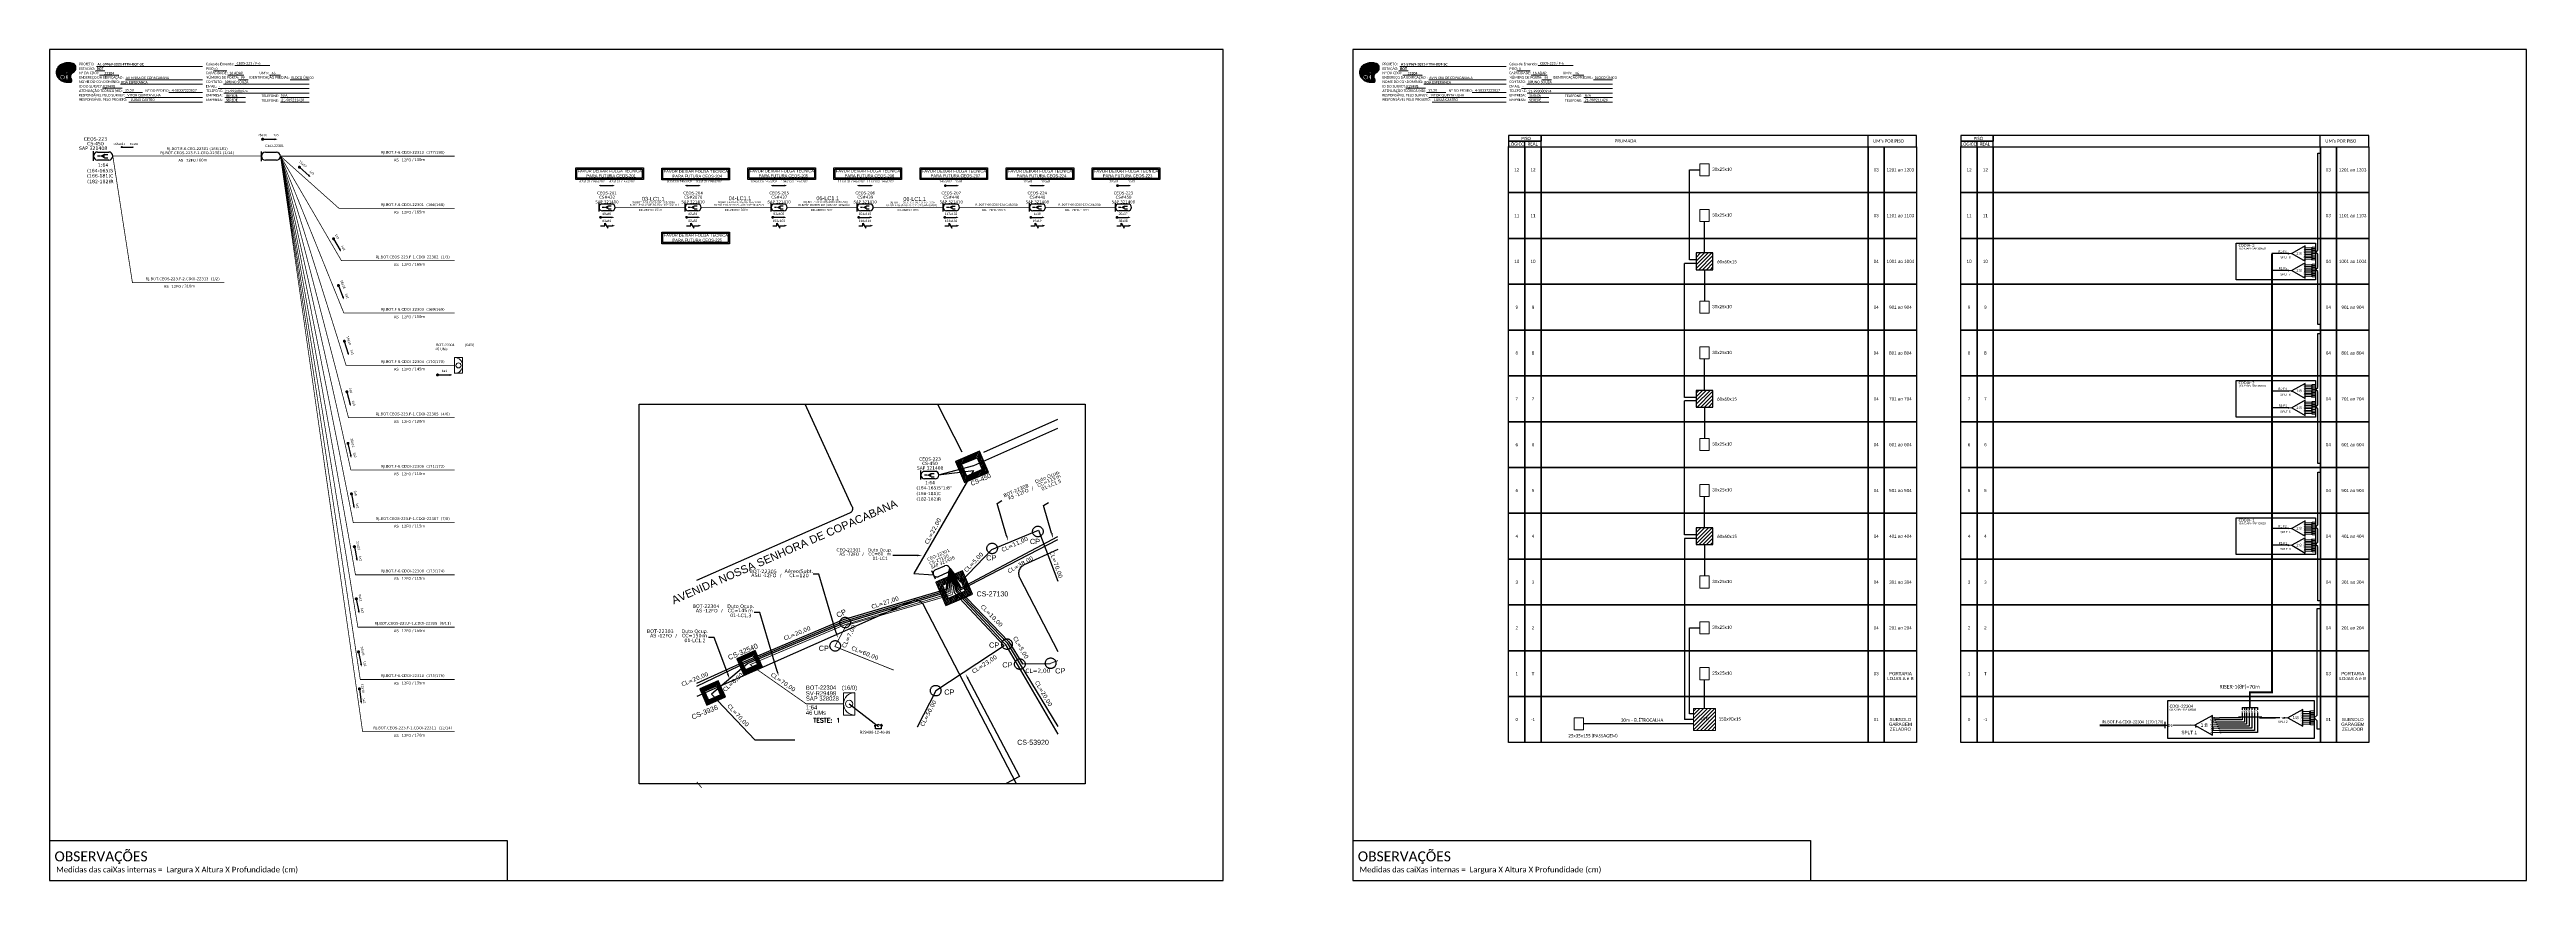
# Model space of a CAD drawing. Extents: x -89 to 2622484776, y -1852823961 to 1299.
# Drawn here: x -89 to 1681, y 705 to 1299 of the extents above.
import ezdxf
from ezdxf import colors
from ezdxf.entities.mleader import LeaderData, LeaderLine
from ezdxf.enums import TextEntityAlignment as Align
from ezdxf.math import Vec2, Vec3

# ---------------------------------------------------------------- set-up
doc = ezdxf.new("R2010")
doc.units = 0
doc.linetypes.add('ARILSUPP', pattern=[2.98, 1.42, -0.71, 0.14, -0.71])
doc.linetypes.add('PHANTOM2', pattern=[1.25, 0.625, -0.125, 0.125, -0.125, 0.125, -0.125])
for name, color, linetype in [('10.0-Cartográfico', 252, 'Continuous'), ('10.1-Caixas Subterrâneas', 5, 'Continuous'), ('20.4-CEOS', 1, 'Continuous'), ('20.5-CABO AÉREO', 1, 'Continuous'), ('20.5-CEO', 1, 'Continuous'), ('CAP a instalar', 1, 'Continuous'), ('CAP_A_INSTALAR', 1, 'Continuous'), ('CD a instalar', 1, 'Continuous'), ('CELULAS_GPON', 7, 'Continuous'), ('CEO', 5, 'Continuous'), ('label_cabos', 7, 'Continuous'), ('LC1', 3, 'Continuous'), ('Legenda', 1, 'Continuous'), ('LOGRADOURO', 5, 'Continuous'), ('SETA', 7, 'Continuous'), ('surveys', 7, 'Continuous'), ('surveys legendas', 7, 'Continuous')]:
    doc.layers.add(name, color=color, linetype=linetype)
for name, color, linetype, lineweight in [("20.0-LEGENDA DOS CDO'S", 1, 'Continuous', 0), ('20.1-CDO_INTERIOR', 1, 'Continuous', 0), ('20.2-CDO_POSTE', 1, 'Continuous', 5), ('40.1-ETIQUETAS', 1, 'Continuous', 20)]:
    doc.layers.add(name, color=color, linetype=linetype, lineweight=lineweight)
doc.layers.add('EXTRA', color=50, linetype='Continuous', plot=False)
doc.styles.add('ARIAL', font='arial.ttf')
doc.styles.add('DIGICADE', font='')
doc.styles.add('ROMANS', font='romans')
doc.styles.add('siredit', font='verdana.ttf')
doc.styles.get("Standard").update_dxf_attribs({"font": 'arial.ttf'})
doc.styles.add('WMF-Calibri0', font='calibri.ttf')
doc.styles.add('WMF-Calibri1', font='calibrib.ttf')
doc.styles.get('DIGICADE').set_extended_font_data('Arial')
doc.linetypes.add('FENCELINE1', pattern='A,0.25,-0.1,[133,ltypeshp.shx,S=0.1,R=0,X=-0.1,Y=0],-0.1,1', length=1.45)
pattern_1 = [(45, (-1.5, 45.5), (-1.3470384, 1.3470384), [])]

# ---------------------------------------------------------------- blocks, each defined once
blk = doc.blocks.new('OI')
h = blk.add_hatch(color=40)
edge = h.paths.add_edge_path()
edge.add_spline(control_points=[(4.4, -0.7), (3.9, -1), (3.3, -1.5), (2.8, -2.6), (2.9, -3.5), (3.1, -4.3), (3.3, -4.9), (3.4, -5.4), (3.4, -5.9), (3.2, -6.4), (2.5, -6.6), (1.7, -6.6), (0.6, -6.7), (-0.6, -6.4), (-1.6, -6.1), (-2.8, -5.6), (-3.9, -4.8), (-4.9, -3.7), (-5.3, -2.6), (-5.6, -1.9), (-5.8, -1), (-5.7, 0.5), (-5.1, 2), (-4.1, 3), (-3.3, 3.6), (-2.4, 4.2), (-1.4, 4.4), (-0.6, 4.7), (0.8, 4.9), (2.2, 5), (3.8, 4.6), (4.7, 4.2), (5.4, 3.7), (5.8, 3), (6, 2.2), (6, 1.5), (5.7, 0.6), (5.3, 0.1), (4.9, -0.4), (4.5, -0.6), (4.4, -0.7)], knot_values=[0, 0, 0, 0, 1.60434, 2.417191, 3.427595, 4.282808, 4.776746, 5.304182, 5.888771, 6.258406, 6.858137, 7.79129, 8.986195, 10.124242, 11.187857, 12.242908, 13.953784, 15.414161, 16.515391, 17.349188, 17.675853, 19.552021, 21.515531, 22.568638, 23.63245, 24.621084, 25.782718, 26.745347, 27.142653, 29.870543, 31.004649, 31.921532, 32.709589, 33.801391, 34.042471, 35.192333, 35.971461, 36.628871, 37.254359, 37.836911, 37.836911, 37.836911, 37.836911], degree=3, periodic=0)
h.paths.add_polyline_path([(1.1, -0.9, -1), (0, -0.9, -1)], flags=16)
edge = h.paths.add_edge_path(flags=16)
edge.add_ellipse((0.6, -3.6), major_axis=(-0.02, 1.71), ratio=0.361305, start_angle=0, end_angle=360)
h.paths.add_polyline_path([(-0.4, -3.6, -1), (-3.8, -3.6, -1)], flags=16)
edge = h.paths.add_edge_path(flags=0)
edge.add_ellipse((-2.1, -3.6), major_axis=(0, 0.885), ratio=0.758294, start_angle=0, end_angle=360)
at = {"color": 40}
for centre, radius in [((-2.1, -3.6), 1.72), ((0.5, -0.9), 0.587)]:
    blk.add_circle(centre, radius, dxfattribs=at)
blk.add_ellipse((-2.1, -3.6), major_axis=(0, 0.885), ratio=0.758294, start_param=-3.141592653589792, end_param=3.141592653589792, dxfattribs=at)
blk.add_ellipse((0.6, -3.6), major_axis=(-0.02, 1.71), ratio=0.361305, dxfattribs=at)
at = {"color": 40, "start_tangent": (-0.800898, -0.598801), "end_tangent": (-0.800898, -0.598801)}
blk.add_spline([(4.4, -0.7), (3.2, -1.8), (2.9, -2.5), (2.9, -3.5), (3.1, -4.4), (3.3, -4.8), (3.4, -5.4), (3.4, -6), (3.2, -6.3), (2.7, -6.5), (1.7, -6.6), (0.5, -6.6), (-0.6, -6.4), (-1.6, -6.1), (-2.6, -5.7), (-3.9, -4.7), (-4.9, -3.6), (-5.4, -2.6), (-5.6, -1.8), (-5.7, -1.5), (-5.6, 0.4), (-4.8, 2.2), (-4.1, 3), (-3.3, 3.6), (-2.4, 4.1), (-1.3, 4.5), (-0.4, 4.7), (0, 4.8), (2.7, 4.8), (3.8, 4.5), (4.7, 4.2), (5.3, 3.7), (5.9, 2.7), (5.9, 2.5), (5.9, 1.3), (5.7, 0.6), (5.3, 0.1), (4.8, -0.4), (4.4, -0.7)], degree=3, dxfattribs=at)
blk = doc.blocks.new('CARIMBO')
at = {"color": 7, "lineweight": 0}
for points in [[(35.7, -16.8), (111.6, -16.8)], [(134.5, -16.3), (159.6, -16.3)], [(35.1, -20.1), (41.7, -20.1)], [(37.8, -23.1), (51.8, -23.1)], [(40.1, -32.5), (54.1, -32.5)], [(53, -29.5), (111.6, -29.5)], [(56.4, -26.4), (111.6, -26.4)], [(119.4, -20), (128.9, -20)], [(122.6, -32.7), (187.8, -32.7)], [(126.6, -29.5), (187.8, -29.5)], [(129.5, -23.1), (141.1, -23.1)], [(137.1, -26.4), (144, -26.4)], [(159.4, -23.1), (167.1, -23.1)], [(174.2, -26.4), (187.8, -26.4)], [(54.7, -35.5), (68.6, -35.5)], [(56.4, -39.1), (111.6, -39.1)], [(58.9, -42.3), (111.6, -42.3)], [(126.8, -36), (187.8, -36)], [(127.5, -39.1), (142.3, -39.1)], [(127.5, -42.3), (142.3, -42.3)], [(167.1, -39.1), (187.8, -39.1)], [(167.1, -42.3), (187.8, -42.3)]]:
    blk.add_lwpolyline(points, dxfattribs=at)
at = {"color": 7, "xscale": 1.213923925163967, "yscale": 1.213923925163967, "zscale": 1.213923925163967, "rotation": 0.1532896023949059}
blk.add_blockref('OI', (13.9, -20.2), dxfattribs=at)
at = {"color": 7, "lineweight": 0, "style": 'WMF-Calibri0'}
for s, height, p in [('PROJETO:', 1.79, (23.3, -16)), ('ESTAÇÃO:', 1.79, (23.3, -19.3)), ('Caixa de Emenda:', 1.793, (114, -16)), ('PISO:', 1.79, (114.1, -19.3)), ('ATENUAÇÃO TEÓRICA (dB):', 1.793, (23.3, -35.1)), ('Nº DA CDOI:', 1.793, (23.3, -22.4)), ('ENDEREÇO DA EDIFICAÇÃO :', 1.793, (23.3, -25.6)), ('NOME DO CONDOMÍNIO:', 1.793, (23.3, -28.7)), ('ID DO SURVEY:', 1.793, (23.3, -32)), ('CAPACIDADE:', 1.793, (113.9, -22.4)), ('CONTATO:', 1.79, (113.9, -28.7)), ('NÚMERO DE PORTA:', 1.793, (113.9, -25.6)), ('EMAIL:', 1.79, (113.9, -32)), ('TELEFONE:', 1.79, (114.1, -35.1)), ('IDENTIFICAÇÃO PREDIAL:', 1.793, (145, -25.6)), ("UM's:", 1.79, (152.2, -22.4)), ('RESPONSÁVEL PELO SURVEY:', 1.793, (23, -38.3)), ('RESPONSÁVEL PELO PROJETO:', 1.793, (23.3, -41.4)), ('EMPRESA:', 1.79, (114.1, -38.3)), ('EMPRESA:', 1.79, (114.1, -41.6)), ('TELEFONE:', 1.79, (153.7, -38.8)), ('TELEFONE:', 1.79, (153.7, -42.1))]:
    blk.add_text(s, height=height, dxfattribs=at).set_placement(p)
at = {"color": 7, "lineweight": 0, "flags": 8}
for tag, p, style in [('EST', (35.9, -19.4), 'WMF-Calibri1'), ('PROJ', (36.5, -16.1), 'WMF-Calibri1'), ('PISO_PTR', (120.8, -19.4), 'WMF-Calibri0'), ('CEOS-XX', (135.9, -15.5), 'WMF-Calibri0'), ('_ID_', (40.4, -31.9), 'WMF-Calibri0'), ('NOME_DO_COND.', (53.2, -29), 'WMF-Calibri0'), ('O_POTEN', (56.1, -34.7), 'WMF-Calibri0'), ('LOGRADOURO', (56.6, -25.9), 'WMF-Calibri0'), ('EMAIL', (123.3, -32.1), 'WMF-Calibri0'), ('NOME_DO_CONTATO', (127.3, -28.9), 'WMF-Calibri0'), ('TELEFONE', (127.5, -35.4), 'WMF-Calibri0'), ('CAPAC.', (130.7, -22.5), 'WMF-Calibri0'), ('N°', (138.8, -25.8), 'WMF-Calibri0'), ("UC'S", (160.8, -22.5), 'WMF-Calibri0'), ('N°PREDIO', (174.9, -25.8), 'WMF-Calibri0'), ('RES_SURVEY', (57.8, -38.2), 'WMF-Calibri0'), ('RES_PROJ', (60.3, -41.5), 'WMF-Calibri0'), ('EMP_RESP_SURVEY', (128.2, -38.5), 'WMF-Calibri0'), ('EMP_RESP_PROJ', (128.2, -41.7), 'WMF-Calibri0'), ('CONT_RESP_SURVEY', (167.8, -38.5), 'WMF-Calibri0'), ('CONT_RESP_PROJ', (167.8, -41.7), 'WMF-Calibri0')]:
    blk.add_attdef(tag, p, '', height=1.79, dxfattribs=dict(at, style=style))
at = {"color": 7, "lineweight": 0, "style": 'WMF-Calibri1', "flags": 8}
blk.add_attdef("N° CDO'S", text='', height=1.79, dxfattribs=at).set_placement((44.8, -22.7), align=Align.CENTER)
blk = doc.blocks.new('ETIQUETA_RS5F')
at = {"layer": '40.1-ETIQUETAS', "color": 0, "style": 'siredit'}
blk.add_text('/', height=1.5, dxfattribs=at).set_placement((1.6, -2), align=Align.MIDDLE_RIGHT)
for tag, p in [('ETIQUETA_R_SECUNDARIA', (1.2, 2.1)), ('ETIQUETA_R_PRIMARIA', (1.2, 4.1)), ('F_ATIVAS/F_MORTAS', (1.1, -4.2))]:
    blk.add_attdef(tag, text='', height=1.5, dxfattribs=at).set_placement(p, align=Align.MIDDLE_CENTER)
for tag, p in [('TIPO_CABO', (-6.6, -2.1)), ('CAP_CABO', (0.4, -2.1))]:
    blk.add_attdef(tag, text='', height=1.5, dxfattribs=at).set_placement(p, align=Align.MIDDLE_RIGHT)
for tag, p in [('FUSÃO_1', (0.8, -8.4)), ('FUSÃO_2', (0.8, -10.6)), ('FUSÃO_3', (0.8, -12.9)), ('FUSÃO_4', (0.8, -15.1)), ('FUSÃO_5', (0.8, -17.2))]:
    blk.add_attdef(tag, text='', height=1.5, dxfattribs=at).set_placement(p, align=Align.CENTER)
blk.add_attdef('METROS', text='', height=1.5, dxfattribs=at).set_placement((2.1, -2), align=Align.MIDDLE_LEFT)
blk = doc.blocks.new('CEOS_RP_CT_DRT')
at = {"layer": '20.4-CEOS', "color": 0}
for p, q in [((-4.54, 1.19), (-1.19, 1.19)), ((-1.19, -1.19), (-4.54, -1.19))]:
    blk.add_line(p, q, dxfattribs=at)
for points in [[(-5.73, -1.43), (-5.73, 1.44)], [(-3.79, 0), (-4.59, 0)], [(-2.47, 0.48), (-1.45, 0.48)], [(-2.47, -0.52), (-1.45, -0.52)]]:
    blk.add_lwpolyline(points, dxfattribs=at)
blk.add_lwpolyline([(-3.79, 0, 0, 1.47, 0), (-2.41, 0, 1.47, 1.47, 0)], format="xyseb", dxfattribs=at)
for centre, start, end in [((-4.54, 0), 90, 270), ((-1.19, 0), 270, 90)]:
    blk.add_arc(centre, 1.19, start, end, dxfattribs=at)
at = {"layer": '20.4-CEOS', "color": 7, "style": 'siredit'}
for tag, p in [('Nº_DA_CEOS', (-2.86, 5.6)), ('LOCAL', (-2.86, 4.24)), ('SAP', (-2.86, 2.78)), ('RACIO_SPLITAGEM', (-2.86, -1.88)), ('FIBRAS_SPLITTER', (-2.86, -3.58)), ('RESERVA_FINAIS', (-2.86, -6.39)), ('FIBRAS_TOP_C', (-2.86, -5.08))]:
    blk.add_attdef(tag, text='', height=1.01, dxfattribs=at).set_placement(p, align=Align.TOP_CENTER)
blk = doc.blocks.new('CDOE-TEXTO PADRÃO')
at = {"layer": "20.0-LEGENDA DOS CDO'S", "color": 0, "style": 'ARIAL'}
for tag, p in [('CDO_N', (0.5, 7.4)), ('CORDOALHA', (0.5, 4.3)), ('SAP', (0.5, 1.7)), ('SPLITER_1', (0.6, -0.9)), ('SPLITER_2', (0.6, -3.5)), ('(XX-XX_F)S', (0.5, -8.3)), ('(XX-XX_L)S', (0.5, -10.8)), ('UMS', (0.5, -13.1))]:
    blk.add_attdef(tag, p, '', height=1.7, rotation=0.118, dxfattribs=at)
blk.add_attdef('FIBRAS_UTILIZADAS', text='', height=1.7, rotation=0.118, dxfattribs=at).set_placement((19.8, 7.4), align=Align.CENTER)
blk = doc.blocks.new('CDOI_INT')
at = {"layer": '20.1-CDO_INTERIOR', "color": 0, "lineweight": 18}
blk.add_lwpolyline([(4.2, -4.2), (4.2, 4.2), (0, 4.2), (0, -4.2)], close=True, dxfattribs=at)
blk.add_circle((2.1, 0), 1.36, dxfattribs=at)
blk.add_arc((0, 0), 4.25, 270, 90, dxfattribs=at)
at = {"layer": "20.0-LEGENDA DOS CDO'S", "color": 0, "style": 'ARIAL'}
for tag, p in [('CDO_N', (-0.1, 10.4)), ('SURVEY', (-0.1, 8.2)), ('SAP', (-0.1, 6.2)), ('SPLITER_1', (21.2, 10.4)), ('SPLITER_2', (21.2, 8.7)), ('1:XX', (5.9, -2.2)), ('UMS', (5.9, -4.2))]:
    blk.add_attdef(tag, p, '', height=1.36, dxfattribs=at)
blk.add_attdef('FIBRAS_UTILIZADAS', text='', height=1.36, dxfattribs=at).set_placement((15.3, 10.4), align=Align.CENTER)
blk = doc.blocks.new('CEO')
at = {"layer": '20.4-CEOS', "color": 0}
for p, q in [((33949.5, 58973.8), (33949.5, 58980.6)), ((33952.3, 58980.1), (33960.2, 58980.1)), ((33960.2, 58974.4), (33952.3, 58974.4))]:
    blk.add_line(p, q, dxfattribs=at)
for centre, start, end in [((33952.3, 58977.2), 90, 270), ((33960.2, 58977.2), 270, 90)]:
    blk.add_arc(centre, 2.83, start, end, dxfattribs=at)
at = {"layer": '20.4-CEOS', "color": 7, "style": 'siredit'}
for tag, p in [('Nº_DA_CEOS', (33956.3, 58990.5)), ('RACIO_SPLITAGEM', (33956.3, 58972.7)), ('LOCAL', (33956.3, 58987.3)), ('SAP', (33956.3, 58983.8)), ('FIBRAS_SPLITTER', (33956.3, 58968.7)), ('RESERVA_FINAIS', (33956.3, 58962)), ('FIBRAS_TOP_C', (33956.3, 58965.1))]:
    blk.add_attdef(tag, text='', height=2.4, dxfattribs=at).set_placement(p, align=Align.TOP_CENTER)
blk = doc.blocks.new('MHMZ')
at = {"linetype": 'PHANTOM2'}
blk.add_circle((0, 0), 0.0000101, dxfattribs=at)
blk = doc.blocks.new('*X76')
at = {"color": 0, "linetype": 'Continuous'}
for p, q in [((-1.25, 0.34099), (-0.49099, 1.1)), ((-1.25, 0.517767), (-0.667767, 1.1)), ((-1.25, 0.694544), (-0.844544, 1.1)), ((-1.25, 0.87132), (-1.02132, 1.1)), ((-1.25, 1.048097), (-1.198097, 1.1)), ((-1.25, 0.164214), (-0.8035, 0.610714)), ((-1.25, -0.012563), (-0.8035, 0.433937)), ((-1.25, -0.18934), (-0.8035, 0.25716)), ((-1.25, -0.366117), (-0.8035, 0.080383)), ((-0.789214, 0.625), (-0.314214, 1.1)), ((-0.612437, 0.625), (-0.137437, 1.1)), ((-0.43566, 0.625), (0.03934, 1.1)), ((-0.258883, 0.625), (0.216117, 1.1)), ((-0.082107, 0.625), (0.392893, 1.1)), ((0.09467, 0.625), (0.56967, 1.1)), ((0.271447, 0.625), (0.746447, 1.1)), ((0.448223, 0.625), (0.923223, 1.1)), ((0.625, 0.625), (1.1, 1.1)), ((0.801777, 0.625), (1.25, 1.073223)), ((0.8035, 0.449947), (1.25, 0.896447)), ((0.8035, 0.27317), (1.25, 0.71967)), ((0.8035, 0.096393), (1.25, 0.542893)), ((0.8035, -0.080383), (1.25, 0.366117)), ((0.8035, -0.25716), (1.25, 0.18934)), ((0.8035, -0.433937), (1.25, 0.012563)), ((-1.25, -0.542893), (-0.8035, -0.096393)), ((-1.25, -0.71967), (-0.8035, -0.27317)), ((-1.25, -0.896447), (-0.8035, -0.449947)), ((-1.25, -1.073223), (-0.801777, -0.625)), ((-1.1, -1.1), (-0.625, -0.625)), ((-0.923223, -1.1), (-0.448223, -0.625)), ((-0.746447, -1.1), (-0.271447, -0.625)), ((-0.56967, -1.1), (-0.09467, -0.625)), ((-0.392893, -1.1), (0.082107, -0.625)), ((-0.216117, -1.1), (0.258883, -0.625)), ((-0.03934, -1.1), (0.43566, -0.625)), ((0.137437, -1.1), (0.612437, -0.625)), ((0.314214, -1.1), (0.789214, -0.625)), ((0.49099, -1.1), (1.25, -0.34099)), ((0.667767, -1.1), (1.25, -0.517767)), ((0.8035, -0.610714), (1.25, -0.164214)), ((0.844544, -1.1), (1.25, -0.694544)), ((1.02132, -1.1), (1.25, -0.87132)), ((1.198097, -1.1), (1.25, -1.048097))]:
    blk.add_line(p, q, dxfattribs=at)
blk = doc.blocks.new('MANHOLE_MQ')
at = {"color": 0, "linetype": 'Continuous'}
for p, q in [((0.0000062, 0.0000057), (-0.0000063, 0.0000057)), ((-0.0000063, 0.0000057), (-0.0000063, -0.0000053)), ((-0.000004, 0.0000033), (0.000004, 0.0000033)), ((-0.000004, -0.0000029), (-0.000004, 0.0000033)), ((0.000004, 0.0000033), (0.000004, -0.0000029)), ((0.0000062, -0.0000053), (0.0000062, 0.0000057)), ((-0.0000063, -0.0000053), (0.0000062, -0.0000053)), ((0.000004, -0.0000029), (-0.000004, -0.0000029)), ((0.000004, -0.0000029), (0.000004, -0.0000029))]:
    blk.add_line(p, q, dxfattribs=at)
at = {"color": 0, "linetype": 'Continuous', "xscale": 5e-06, "yscale": 5e-06, "zscale": 1e-05}
blk.add_blockref('*X76', (0, 0.0000002), dxfattribs=at)
blk = doc.blocks.new('*U102')
at = {"layer": '20.4-CEOS', "color": 7, "style": 'siredit'}
for tag, p in [('FIBRAS_SPLITTER', (0, 0)), ('FIBRAS_TOP_C', (0, -4.13)), ('RESERVA_FINAIS', (0, -5.46))]:
    blk.add_attdef(tag, p, '', height=1.01, dxfattribs=at)
for tag, p, flags in [('ID_ATIVIDADE', (0, -6.77), 3), ('FATOR', (0, -8.09), 1), ('QTDE', (0, -9.4), 1), ('FID', (0, -10.71), 1)]:
    blk.add_attdef(tag, p, '', height=1.01, dxfattribs=dict(at, flags=flags))
blk = doc.blocks.new('Inst CDOI-64')
at = {"layer": '20.1-CDO_INTERIOR', "color": 1, "lineweight": 18}
blk.add_lwpolyline([(-2.12, -2.13), (-2.12, 2.12), (0, 2.12), (0.01, -2.13)], close=True, dxfattribs=at)
blk.add_circle((-1.06, 0), 0.68, dxfattribs=at)
blk.add_arc((0.01, 0), 2.13, 90.0276, 270.0276, dxfattribs=at)
at = {"layer": "20.0-LEGENDA DOS CDO'S", "style": 'ARIAL'}
for tag, p, rotation in [('SAP', (-9.3, 0.61), 359.9724), ('SURVEY', (-9.3, 1.6), 359.9724), ('FID', (-9.3, 2.69), 0.118), ('1:XX', (-9.31, -1.08), 359.9724), ('UMS', (-9.31, -2.09), 359.9724)]:
    blk.add_attdef(tag, p, '', height=0.8, rotation=rotation, dxfattribs=at)
at = {"layer": "20.0-LEGENDA DOS CDO'S"}
for tag, p, style, flags in [('ID_ATIVIDADE', (-9.3, 3.78), 'ARIAL', 3), ('FATOR', (-1.5, 3.78), 'ARIAL', 1), ('QTDE', (-9.18, -3.66), 'DIGICADE', 3)]:
    blk.add_attdef(tag, p, '', height=0.8, rotation=0.118, dxfattribs=dict(at, style=style, flags=flags))
at = {"layer": "20.0-LEGENDA DOS CDO'S", "style": 'ARIAL'}
blk.add_attdef('FIBRAS_UTILIZADAS', text='', height=0.8, rotation=359.9724, dxfattribs=at).set_placement((-0.99, 2.69), align=Align.CENTER)
blk = doc.blocks.new('Teste  FTTH')
at = {"color": 0, "lineweight": 0, "style": 'ROMANS'}
for tag, p in [('TESTE', (-2.3, -0.29)), ('QTDE', (0.21, -0.29))]:
    blk.add_attdef(tag, p, '', height=0.48, dxfattribs=at)
for tag, p, flags in [('FID', (-2.23, -1.25), 1), ('FATOR', (-2.23, -2.03), 3), ('ID_ATIVIDADE', (-2.23, -2.72), 3)]:
    blk.add_attdef(tag, p, '', height=0.48, dxfattribs=dict(at, flags=flags))
blk = doc.blocks.new('Inst CB DT OCUP CFOA-SM-AS-80-TS-72')
at = {"layer": 'label_cabos', "color": 0, "style": 'siredit'}
for tag, flags, p in [('ID_ATIVIDADE', 3, (1.31, 2.67)), ('FATOR', 1, (11.56, 2.55))]:
    blk.add_attdef(tag, text='', height=1, rotation=359.69001, dxfattribs=dict(at, flags=flags)).set_placement(p, align=Align.MIDDLE_CENTER)
for tag, p in [('TIPO_CABO', (1.76, 0)), ('DESTINO_CABO', (3.13, 1.26)), ('CABO', (4.69, -0.05)), ('/', (7.71, -0.05)), ('LANCE', (10.91, 0)), ('TIPO_CABO', (13.11, 1.24)), ('UND', (15.96, 0)), ('FID', (13.15, -1.41))]:
    blk.add_attdef(tag, text='', height=1, rotation=359.69001, dxfattribs=at).set_placement(p, align=Align.MIDDLE_CENTER)
blk.add_attdef('QTDE', (12.43, -0.47), '', height=1, rotation=359.69001, dxfattribs=at)
blk = doc.blocks.new('Inst CB DT OCUP CFOA-SM-AS-80-TS-24')
at = {"layer": 'label_cabos', "color": 0, "style": 'siredit'}
for tag, flags, p in [('ID_ATIVIDADE', 3, (1.31, 2.67)), ('FATOR', 1, (11.56, 2.55))]:
    blk.add_attdef(tag, text='', height=1, rotation=359.69001, dxfattribs=dict(at, flags=flags)).set_placement(p, align=Align.MIDDLE_CENTER)
for tag, p in [('TIPO_CABO', (1.76, 0)), ('DESTINO_CABO', (3.13, 1.26)), ('CABO', (4.69, -0.05)), ('/', (7.71, -0.05)), ('LANCE', (10.91, 0)), ('TIPO_CABO', (13.11, 1.24)), ('UND', (15.96, 0)), ('FID', (13.15, -1.41))]:
    blk.add_attdef(tag, text='', height=1, rotation=359.69001, dxfattribs=at).set_placement(p, align=Align.MIDDLE_CENTER)
blk.add_attdef('QTDE', (12.43, -0.47), '', height=1, rotation=359.69001, dxfattribs=at)
blk = doc.blocks.new('LEGENDA DOS CABOS')
at = {"layer": 'EXTRA', "color": 0, "style": 'siredit'}
for tag, p in [('ID', (4.6, 0.97)), ('XX', (9.03, 0.97))]:
    blk.add_attdef(tag, text='', height=0.48, rotation=359.69001, dxfattribs=at).set_placement(p, align=Align.MIDDLE_CENTER)
at = {"layer": 'Legenda', "color": 0, "style": 'siredit'}
for tag, p in [('TIPO_CABO', (1.31, 0)), ('CABO', (4.69, -0.05)), ('/', (6.81, -0.05)), ('METROS', (10.03, -0.05))]:
    blk.add_attdef(tag, text='', height=0.8, rotation=359.69001, dxfattribs=at).set_placement(p, align=Align.MIDDLE_CENTER)
blk = doc.blocks.new('SPLT_1-8_SC-APC')
at = {"color": 1, "lineweight": 0}
blk.add_lwpolyline([(-17, -7.5), (-19.3, -7.5)], dxfattribs=at)
at = {"color": 1}
blk.add_lwpolyline([(-7.4, -2.1), (-17, -7.5), (-7.4, -13), (-7.4, -2.1)], dxfattribs=at)
at = {"color": 3, "lineweight": 0}
for points in [[(-3, -3.5), (-7.4, -3.5)], [(-7.4, -4.7), (-3, -4.7)], [(-7.4, -5.8), (-3, -5.8)], [(-7.4, -7), (-3, -7)], [(-7.4, -8.1), (-3, -8.1)], [(-7.4, -9.3), (-3, -9.3)], [(-7.4, -10.4), (-3, -10.4)], [(-7.4, -11.6), (-3, -11.6)], [(-2.4, -3), (-2.4, -4)], [(-2.4, -3), (0, -3)], [(-2.4, -4), (0, -4)], [(-2.4, -4.2), (-2.4, -5.2)], [(-2.4, -4.2), (0, -4.2)], [(-2.4, -5.2), (0, -5.2)], [(-2.4, -5.3), (-2.4, -6.3)], [(-2.4, -5.3), (0, -5.3)], [(-2.4, -6.3), (0, -6.3)], [(-2.4, -6.5), (-2.4, -7.5)], [(-2.4, -6.5), (0, -6.5)], [(-2.4, -7.5), (0, -7.5)], [(-2.4, -7.6), (-2.4, -8.6)], [(-2.4, -7.6), (0, -7.6)], [(-2.4, -8.6), (0, -8.6)], [(-2.4, -8.8), (-2.4, -9.8)], [(-2.4, -8.8), (0, -8.8)], [(-2.4, -9.8), (0, -9.8)], [(-2.4, -9.9), (-2.4, -10.9)], [(-2.4, -9.9), (0, -9.9)], [(-2.4, -10.9), (0, -10.9)], [(-2.4, -11.1), (-2.4, -12.1)], [(-2.4, -11.1), (0, -11.1)], [(-2.4, -12.1), (0, -12.1)]]:
    blk.add_lwpolyline(points, dxfattribs=at)
for points in [[(-3, -3.2), (-2.4, -3.2), (-2.4, -3.8), (-3, -3.8)], [(-3, -4.4), (-2.4, -4.4), (-2.4, -5), (-3, -5)], [(-3, -5.5), (-2.4, -5.5), (-2.4, -6.1), (-3, -6.1)], [(-3, -6.7), (-2.4, -6.7), (-2.4, -7.3), (-3, -7.3)], [(-3, -7.8), (-2.4, -7.8), (-2.4, -8.4), (-3, -8.4)], [(-3, -9), (-2.4, -9), (-2.4, -9.6), (-3, -9.6)], [(-3, -10.1), (-2.4, -10.1), (-2.4, -10.7), (-3, -10.7)], [(-3, -11.3), (-2.4, -11.3), (-2.4, -11.9), (-3, -11.9)]]:
    blk.add_lwpolyline(points, close=True, dxfattribs=at)
at = {"color": 1, "style": 'ARIAL'}
for s, height, p in [('1:8', 2, (-13.9, -8.4)), ('S1', 0.75, (-8.7, -3.8)), ('S2', 0.75, (-8.7, -5)), ('S3', 0.75, (-8.7, -6.2)), ('S4', 0.75, (-8.7, -7.4)), ('S5', 0.75, (-8.7, -8.6)), ('S6', 0.75, (-8.7, -9.7)), ('S7', 0.75, (-8.7, -10.8)), ('S8', 0.75, (-8.7, -11.9))]:
    blk.add_text(s, height=height, dxfattribs=at).set_placement(p)
blk = doc.blocks.new('SPLT_1-8_DIV_DIR')
h = blk.add_hatch(color=3)
h.dxf.hatch_style = 1
edge = h.paths.add_edge_path()
edge.add_arc((12.8, 4), 0.242, 0, 360)
h = blk.add_hatch(color=3)
h.dxf.hatch_style = 1
edge = h.paths.add_edge_path()
edge.add_arc((13.3, 2.9), 0.242, 0, 360)
h = blk.add_hatch(color=3)
h.dxf.hatch_style = 1
edge = h.paths.add_edge_path()
edge.add_arc((13.8, 1.7), 0.242, 0, 360)
h = blk.add_hatch(color=3)
h.dxf.hatch_style = 1
edge = h.paths.add_edge_path()
edge.add_arc((14.3, 0.6), 0.242, 0, 360)
h = blk.add_hatch(color=3)
h.dxf.hatch_style = 1
edge = h.paths.add_edge_path()
edge.add_arc((14.8, -0.6), 0.242, 0, 360)
h = blk.add_hatch(color=3)
h.dxf.hatch_style = 1
edge = h.paths.add_edge_path()
edge.add_arc((15.3, -1.7), 0.242, 0, 360)
h = blk.add_hatch(color=3)
h.dxf.hatch_style = 1
edge = h.paths.add_edge_path()
edge.add_arc((15.8, -2.9), 0.242, 0, 360)
h = blk.add_hatch(color=3)
h.dxf.hatch_style = 1
edge = h.paths.add_edge_path()
edge.add_arc((16.3, -4), 0.242, 0, 360)
at = {"color": 1, "lineweight": 0}
blk.add_lwpolyline([(2.2, 0), (0, 0)], dxfattribs=at)
at = {"color": 1}
blk.add_lwpolyline([(11.9, 5.4), (2.2, 0), (11.9, -5.4), (11.9, 5.4)], dxfattribs=at)
at = {"color": 7, "lineweight": 0}
for points in [[(12.8, 4), (11.9, 4)], [(11.9, 2.9), (13.3, 2.9)], [(11.9, 1.7), (13.8, 1.7)], [(11.9, 0.6), (14.3, 0.6)], [(11.9, -0.6), (14.8, -0.6)], [(11.9, -1.7), (15.3, -1.7)], [(11.9, -2.9), (15.8, -2.9)], [(11.9, -4), (16.3, -4)]]:
    blk.add_lwpolyline(points, dxfattribs=at)
at = {"color": 3}
for centre in [(12.8, 4), (13.3, 2.9), (13.8, 1.7), (14.3, 0.6), (14.8, -0.6), (15.3, -1.7), (15.8, -2.9), (16.3, -4)]:
    blk.add_circle(centre, 0.242, dxfattribs=at)
at = {"color": 1, "style": 'ARIAL'}
for s, height, p in [('1:8', 2, (5.3, -0.9)), ('S1', 0.75, (10.5, 3.8)), ('S2', 0.75, (10.5, 2.6)), ('S3', 0.75, (10.5, 1.4)), ('S4', 0.75, (10.5, 0.2)), ('S5', 0.75, (10.5, -1)), ('S6', 0.75, (10.5, -2.1)), ('S7', 0.75, (10.5, -3.2)), ('S8', 0.75, (10.5, -4.4))]:
    blk.add_text(s, height=height, dxfattribs=at).set_placement(p)
blk = doc.blocks.new('SURVEY_SURVEY')
for p, q in [((0, 0.0000152), (-0.0000151, 0.0000108)), ((-0.0000151, 0.0000108), (-0.0000104, 0.0000108)), ((-0.0000103, 0), (-0.0000103, 0.0000108)), ((0.0000103, 0), (-0.0000103, 0)), ((0, 0.0000152), (0.0000151, 0.0000108)), ((0.0000101, 0.0000159), (0.0000117, 0.0000159)), ((0.0000101, 0.0000123), (0.0000101, 0.0000159)), ((0.0000151, 0.0000108), (0.0000103, 0.0000108)), ((0.0000103, 0.0000108), (0.0000103, 0)), ((0.0000117, 0.0000159), (0.0000117, 0.0000119))]:
    blk.add_line(p, q)

msp = doc.modelspace()

# ---------------------------------------------------------------- hatches: boundary and pattern name
h = msp.add_hatch()
h.set_pattern_fill('ANSI31', color=1, scale=0.6)
h.set_pattern_definition(pattern_1)
h.paths.add_polyline_path([(1087.3, 1141.6), (1099.3, 1141.6), (1099.3, 1153.6), (1087.3, 1153.6)])
h = msp.add_hatch(color=3)
h.dxf.hatch_style = 1
edge = h.paths.add_edge_path()
edge.add_arc((1510.6, 1153.1), 0.256, 0, 360)
h = msp.add_hatch(color=3)
h.dxf.hatch_style = 1
edge = h.paths.add_edge_path()
edge.add_arc((1510.6, 1141), 0.256, 0, 360)
h = msp.add_hatch()
h.set_pattern_fill('ANSI31', color=1, scale=0.6)
h.set_pattern_definition(pattern_1)
h.paths.add_polyline_path([(1087.3, 1043.3), (1099.3, 1043.3), (1099.3, 1055.3), (1087.3, 1055.3)])
h = msp.add_hatch(color=3)
h.dxf.hatch_style = 1
edge = h.paths.add_edge_path()
edge.add_arc((1510.6, 1054.9), 0.256, 0, 360)
h = msp.add_hatch(color=3)
h.dxf.hatch_style = 1
edge = h.paths.add_edge_path()
edge.add_arc((1510.6, 1042.8), 0.256, 0, 360)
h = msp.add_hatch()
h.set_pattern_fill('ANSI31', color=1, scale=0.6)
h.set_pattern_definition(pattern_1)
h.paths.add_polyline_path([(1087.3, 945.1), (1099.3, 945.1), (1099.3, 957.1), (1087.3, 957.1)])
h = msp.add_hatch(color=3)
h.dxf.hatch_style = 1
edge = h.paths.add_edge_path()
edge.add_arc((1510.6, 956.7), 0.256, 0, 360)
h = msp.add_hatch(color=3)
h.dxf.hatch_style = 1
edge = h.paths.add_edge_path()
edge.add_arc((1510.6, 944.6), 0.256, 0, 360)
h = msp.add_hatch()
h.set_pattern_fill('ANSI31', color=1, scale=0.6)
h.set_pattern_definition([(45, (564.9062, 3460.426), (-1.3470384, 1.3470384), [])])
h.paths.add_polyline_path([(1101.2, 828), (1085.4, 828), (1085.4, 812.2), (1101.2, 812.2)])
h.paths.add_polyline_path([(1090.1, 818.8), (1096.9, 818.8), (1096.9, 822.3), (1090.1, 822.3)], flags=24)
h = msp.add_hatch(color=3)
h.dxf.hatch_style = 1
edge = h.paths.add_edge_path()
edge.add_arc((1440.4, 816), 0.41, 0, 360)
h = msp.add_hatch(color=3)
h.dxf.hatch_style = 1
edge = h.paths.add_edge_path()
edge.add_arc((1507.7, 821.3), 0.282, 0, 360)

# ---------------------------------------------------------------- linework, layer by layer
at = {"color": 3, "ltscale": 0.5}
for p, q in [((1087.3, 1146.1), (1079, 1146.1)), ((1087.3, 1047.8), (1079, 1047.8)), ((1087.3, 949.6), (1079, 949.6)), ((1079, 949.6), (1079, 820.1))]:
    msp.add_line(p, q, dxfattribs=at)
at = {"color": 3}
msp.add_line((1457.4, 821.3), (1461.2, 821.3), dxfattribs=at)
for points in [[(-89.3, 705), (749.2, 705), (749.2, 1299), (-89.3, 1299), (-89.3, 705)], [(842, 705), (1680.6, 705), (1680.6, 1299), (842, 1299), (842, 705)], [(964.9, 1229.4), (964.9, 1233.5)], [(976.5, 1229.4), (1244.8, 1229.4), (1244.8, 1237.6), (976.5, 1237.6), (976.5, 1237.6), (976.5, 1233.5)], [(1210.1, 1229.4), (1210.1, 1237.6)], [(1288, 1229.4), (1288, 1233.5)], [(1299.6, 1229.4), (1568, 1229.4), (1568, 1237.6), (1299.6, 1237.6), (1299.6, 1237.6), (1299.6, 1233.5)], [(1533.2, 1229.4), (1533.2, 1237.6)], [(1456.4, 819.2), (1456.4, 818.3)]]:
    msp.add_lwpolyline(points)
at = {"color": 7, "lineweight": 0}
for points in [[(-4, 1268.3), (20.1, 1268.3)], [(927.3, 1268.3), (951.5, 1268.3)]]:
    msp.add_lwpolyline(points, dxfattribs=at)
at = {"color": 7}
for points, const_width in [([(-38.1, 1229.3, 1), (-37.4, 1229.3, 1)], 0.754), ([(550.3, 1201.7, 1), (551.3, 1201.7, 1)], 1), ([(673.3, 1201.7, 1), (674.3, 1201.7, 1)], 1), ([(303.9, 1179.1, 1), (304.9, 1179.1, 1)], 1), ([(365.4, 1179.1, 1), (366.4, 1179.1, 1)], 1), ([(426.9, 1179.1, 1), (427.9, 1179.1, 1)], 1), ([(488.4, 1179, 1), (489.4, 1179, 1)], 1), ([(549.9, 1179, 1), (550.9, 1179, 1)], 1), ([(611.4, 1179, 1), (612.4, 1179, 1)], 1), ([(672.9, 1179, 1), (673.9, 1179, 1)], 1), ([(123.8, 1018, 1), (124.1, 1017, 1)], 1.1), ([(126.3, 981.9, 1), (126.5, 980.8, 1)], 1.1), ([(128.4, 944.2, 1), (128.6, 943.1, 1)], 1.1), ([(129.8, 906.9, 1), (130, 905.8, 1)], 1.1), ([(131.4, 869, 1), (131.6, 867.9, 1)], 1.1), ([(132, 842.5, 1), (132.2, 841.4, 1)], 1.1)]:
    msp.add_lwpolyline(points, format="xyb", close=True, dxfattribs=dict(at, const_width=const_width))
at = {"const_width": 1.1}
for points in [[(62.4, 1234.9, 1), (63.5, 1234.9, 1)], [(88.8, 1215.3, 1), (89.6, 1214.6, 1)], [(113.4, 1164.2, 1), (113.9, 1163.3, 1)], [(116.9, 1130.8, 1), (117.3, 1129.8, 1)], [(121.2, 1091, 1), (121.5, 1090, 1)], [(187.4, 1066.4, 1), (188.5, 1066.4, 1)], [(123, 1054.9, 1), (123.3, 1053.9, 1)]]:
    msp.add_lwpolyline(points, format="xyb", close=True, dxfattribs=at)
for points in [[(953.3, 1233.5), (976.5, 1233.5), (976.5, 1237.6), (953.3, 1237.6)], [(953.3, 1229.4), (976.5, 1229.4), (976.5, 1233.5), (953.3, 1233.5)], [(953.3, 1229.4), (964.9, 1229.4), (964.9, 1196.7), (953.3, 1196.7)], [(964.9, 1229.4), (976.5, 1229.4), (976.5, 1196.7), (964.9, 1196.7)], [(976.5, 1229.4), (1210.1, 1229.4), (1210.1, 1196.7), (976.5, 1196.7)], [(1210.1, 1229.4), (1221.7, 1229.4), (1221.7, 1196.7), (1210.1, 1196.7)], [(1221.7, 1229.4), (1244.8, 1229.4), (1244.8, 1196.7), (1221.7, 1196.7)], [(1276.5, 1233.5), (1299.6, 1233.5), (1299.6, 1237.6), (1276.5, 1237.6)], [(1276.5, 1229.4), (1299.6, 1229.4), (1299.6, 1233.5), (1276.5, 1233.5)], [(1276.5, 1229.4), (1288.1, 1229.4), (1288.1, 1196.7), (1276.5, 1196.7)], [(1288.1, 1229.4), (1299.6, 1229.4), (1299.6, 1196.7), (1288.1, 1196.7)], [(1299.6, 1229.4), (1533.3, 1229.4), (1533.3, 1196.7), (1299.6, 1196.7)], [(1533.3, 1229.4), (1544.8, 1229.4), (1544.8, 1196.7), (1533.3, 1196.7)], [(1544.8, 1229.4), (1568, 1229.4), (1568, 1196.7), (1544.8, 1196.7)], [(953.3, 1196.7), (964.9, 1196.7), (964.9, 1163.9), (953.3, 1163.9)], [(964.9, 1196.7), (976.5, 1196.7), (976.5, 1163.9), (964.9, 1163.9)], [(976.5, 1196.7), (1210.1, 1196.7), (1210.1, 1163.9), (976.5, 1163.9)], [(1210.1, 1196.7), (1221.7, 1196.7), (1221.7, 1163.9), (1210.1, 1163.9)], [(1221.7, 1196.7), (1244.8, 1196.7), (1244.8, 1163.9), (1221.7, 1163.9)], [(1276.5, 1196.7), (1288.1, 1196.7), (1288.1, 1163.9), (1276.5, 1163.9)], [(1288.1, 1196.7), (1299.6, 1196.7), (1299.6, 1163.9), (1288.1, 1163.9)], [(1299.6, 1196.7), (1533.3, 1196.7), (1533.3, 1163.9), (1299.6, 1163.9)], [(1533.3, 1196.7), (1544.8, 1196.7), (1544.8, 1163.9), (1533.3, 1163.9)], [(1544.8, 1196.7), (1568, 1196.7), (1568, 1163.9), (1544.8, 1163.9)], [(953.3, 1163.9), (964.9, 1163.9), (964.9, 1131.2), (953.3, 1131.2)], [(964.9, 1163.9), (976.5, 1163.9), (976.5, 1131.2), (964.9, 1131.2)], [(976.5, 1163.9), (1210.1, 1163.9), (1210.1, 1131.2), (976.5, 1131.2)], [(1210.1, 1163.9), (1221.7, 1163.9), (1221.7, 1131.2), (1210.1, 1131.2)], [(1221.7, 1163.9), (1244.8, 1163.9), (1244.8, 1131.2), (1221.7, 1131.2)], [(1276.5, 1163.9), (1288.1, 1163.9), (1288.1, 1131.2), (1276.5, 1131.2)], [(1288.1, 1163.9), (1299.6, 1163.9), (1299.6, 1131.2), (1288.1, 1131.2)], [(1299.6, 1163.9), (1533.3, 1163.9), (1533.3, 1131.2), (1299.6, 1131.2)], [(1533.3, 1163.9), (1544.8, 1163.9), (1544.8, 1131.2), (1533.3, 1131.2)], [(1544.8, 1163.9), (1568, 1163.9), (1568, 1131.2), (1544.8, 1131.2)], [(953.3, 1131.2), (964.9, 1131.2), (964.9, 1098.4), (953.3, 1098.4)], [(964.9, 1131.2), (976.5, 1131.2), (976.5, 1098.4), (964.9, 1098.4)], [(976.5, 1131.2), (1210.1, 1131.2), (1210.1, 1098.4), (976.5, 1098.4)], [(1210.1, 1131.2), (1221.7, 1131.2), (1221.7, 1098.4), (1210.1, 1098.4)], [(1221.7, 1131.2), (1244.8, 1131.2), (1244.8, 1098.4), (1221.7, 1098.4)], [(1276.5, 1131.2), (1288.1, 1131.2), (1288.1, 1098.4), (1276.5, 1098.4)], [(1288.1, 1131.2), (1299.6, 1131.2), (1299.6, 1098.4), (1288.1, 1098.4)], [(1299.6, 1131.2), (1533.3, 1131.2), (1533.3, 1098.4), (1299.6, 1098.4)], [(1533.3, 1131.2), (1544.8, 1131.2), (1544.8, 1098.4), (1533.3, 1098.4)], [(1544.8, 1131.2), (1568, 1131.2), (1568, 1098.4), (1544.8, 1098.4)], [(953.3, 1098.4), (964.9, 1098.4), (964.9, 1065.7), (953.3, 1065.7)], [(964.9, 1098.4), (976.5, 1098.4), (976.5, 1065.7), (964.9, 1065.7)], [(976.5, 1098.4), (1210.1, 1098.4), (1210.1, 1065.7), (976.5, 1065.7)], [(1210.1, 1098.4), (1221.7, 1098.4), (1221.7, 1065.7), (1210.1, 1065.7)], [(1221.7, 1098.4), (1244.8, 1098.4), (1244.8, 1065.7), (1221.7, 1065.7)], [(1276.5, 1098.4), (1288.1, 1098.4), (1288.1, 1065.7), (1276.5, 1065.7)], [(1288.1, 1098.4), (1299.6, 1098.4), (1299.6, 1065.7), (1288.1, 1065.7)], [(1299.6, 1098.4), (1533.3, 1098.4), (1533.3, 1065.7), (1299.6, 1065.7)], [(1533.3, 1098.4), (1544.8, 1098.4), (1544.8, 1065.7), (1533.3, 1065.7)], [(1544.8, 1098.4), (1568, 1098.4), (1568, 1065.7), (1544.8, 1065.7)], [(953.3, 1065.7), (964.9, 1065.7), (964.9, 1032.9), (953.3, 1032.9)], [(964.9, 1065.7), (976.5, 1065.7), (976.5, 1032.9), (964.9, 1032.9)], [(976.5, 1065.7), (1210.1, 1065.7), (1210.1, 1032.9), (976.5, 1032.9)], [(1210.1, 1065.7), (1221.7, 1065.7), (1221.7, 1032.9), (1210.1, 1032.9)], [(1221.7, 1065.7), (1244.8, 1065.7), (1244.8, 1032.9), (1221.7, 1032.9)], [(1276.5, 1065.7), (1288.1, 1065.7), (1288.1, 1032.9), (1276.5, 1032.9)], [(1288.1, 1065.7), (1299.6, 1065.7), (1299.6, 1032.9), (1288.1, 1032.9)], [(1299.6, 1065.7), (1533.3, 1065.7), (1533.3, 1032.9), (1299.6, 1032.9)], [(1533.3, 1065.7), (1544.8, 1065.7), (1544.8, 1032.9), (1533.3, 1032.9)], [(1544.8, 1065.7), (1568, 1065.7), (1568, 1032.9), (1544.8, 1032.9)], [(953.3, 1032.9), (964.9, 1032.9), (964.9, 1000.2), (953.3, 1000.2)], [(964.9, 1032.9), (976.5, 1032.9), (976.5, 1000.2), (964.9, 1000.2)], [(976.5, 1032.9), (1210.1, 1032.9), (1210.1, 1000.2), (976.5, 1000.2)], [(1210.1, 1032.9), (1221.7, 1032.9), (1221.7, 1000.2), (1210.1, 1000.2)], [(1221.7, 1032.9), (1244.8, 1032.9), (1244.8, 1000.2), (1221.7, 1000.2)], [(1276.5, 1032.9), (1288.1, 1032.9), (1288.1, 1000.2), (1276.5, 1000.2)], [(1288.1, 1032.9), (1299.6, 1032.9), (1299.6, 1000.2), (1288.1, 1000.2)], [(1299.6, 1032.9), (1533.3, 1032.9), (1533.3, 1000.2), (1299.6, 1000.2)], [(1533.3, 1032.9), (1544.8, 1032.9), (1544.8, 1000.2), (1533.3, 1000.2)], [(1544.8, 1032.9), (1568, 1032.9), (1568, 1000.2), (1544.8, 1000.2)], [(953.3, 1000.2), (964.9, 1000.2), (964.9, 967.5), (953.3, 967.5)], [(964.9, 1000.2), (976.5, 1000.2), (976.5, 967.5), (964.9, 967.5)], [(976.5, 1000.2), (1210.1, 1000.2), (1210.1, 967.5), (976.5, 967.5)], [(1210.1, 1000.2), (1221.7, 1000.2), (1221.7, 967.5), (1210.1, 967.5)], [(1221.7, 1000.2), (1244.8, 1000.2), (1244.8, 967.5), (1221.7, 967.5)], [(1276.5, 1000.2), (1288.1, 1000.2), (1288.1, 967.5), (1276.5, 967.5)], [(1288.1, 1000.2), (1299.6, 1000.2), (1299.6, 967.5), (1288.1, 967.5)], [(1299.6, 1000.2), (1533.3, 1000.2), (1533.3, 967.5), (1299.6, 967.5)], [(1533.3, 1000.2), (1544.8, 1000.2), (1544.8, 967.5), (1533.3, 967.5)], [(1544.8, 1000.2), (1568, 1000.2), (1568, 967.5), (1544.8, 967.5)], [(953.3, 967.5), (964.9, 967.5), (964.9, 934.7), (953.3, 934.7)], [(964.9, 967.5), (976.5, 967.5), (976.5, 934.7), (964.9, 934.7)], [(976.5, 967.5), (1210.1, 967.5), (1210.1, 934.7), (976.5, 934.7)], [(1210.1, 967.5), (1221.7, 967.5), (1221.7, 934.7), (1210.1, 934.7)], [(1221.7, 967.5), (1244.8, 967.5), (1244.8, 934.7), (1221.7, 934.7)], [(1276.5, 967.5), (1288.1, 967.5), (1288.1, 934.7), (1276.5, 934.7)], [(1288.1, 967.5), (1299.6, 967.5), (1299.6, 934.7), (1288.1, 934.7)], [(1299.6, 967.5), (1533.3, 967.5), (1533.3, 934.7), (1299.6, 934.7)], [(1533.3, 967.5), (1544.8, 967.5), (1544.8, 934.7), (1533.3, 934.7)], [(1544.8, 967.5), (1568, 967.5), (1568, 934.7), (1544.8, 934.7)], [(953.3, 934.7), (964.9, 934.7), (964.9, 902), (953.3, 902)], [(964.9, 934.7), (976.5, 934.7), (976.5, 902), (964.9, 902)], [(976.5, 934.7), (1210.1, 934.7), (1210.1, 902), (976.5, 902)], [(1210.1, 934.7), (1221.7, 934.7), (1221.7, 902), (1210.1, 902)], [(1221.7, 934.7), (1244.8, 934.7), (1244.8, 902), (1221.7, 902)], [(1276.5, 934.7), (1288.1, 934.7), (1288.1, 902), (1276.5, 902)], [(1288.1, 934.7), (1299.6, 934.7), (1299.6, 902), (1288.1, 902)], [(1299.6, 934.7), (1533.3, 934.7), (1533.3, 902), (1299.6, 902)], [(1533.3, 934.7), (1544.8, 934.7), (1544.8, 902), (1533.3, 902)], [(1544.8, 934.7), (1568, 934.7), (1568, 902), (1544.8, 902)], [(953.3, 902), (964.9, 902), (964.9, 869.2), (953.3, 869.2)], [(964.9, 902), (976.5, 902), (976.5, 869.2), (964.9, 869.2)], [(976.5, 902), (1210.1, 902), (1210.1, 869.2), (976.5, 869.2)], [(1210.1, 902), (1221.7, 902), (1221.7, 869.2), (1210.1, 869.2)], [(1221.7, 902), (1244.8, 902), (1244.8, 869.2), (1221.7, 869.2)], [(1276.5, 902), (1288.1, 902), (1288.1, 869.2), (1276.5, 869.2)], [(1288.1, 902), (1299.6, 902), (1299.6, 869.2), (1288.1, 869.2)], [(1299.6, 902), (1533.3, 902), (1533.3, 869.2), (1299.6, 869.2)], [(1533.3, 902), (1544.8, 902), (1544.8, 869.2), (1533.3, 869.2)], [(1544.8, 902), (1568, 902), (1568, 869.2), (1544.8, 869.2)], [(953.3, 869.2), (964.9, 869.2), (964.9, 836.5), (953.3, 836.5)], [(964.9, 869.2), (976.5, 869.2), (976.5, 836.5), (964.9, 836.5)], [(976.5, 869.2), (1210.1, 869.2), (1210.1, 836.5), (976.5, 836.5)], [(1210.1, 869.2), (1221.7, 869.2), (1221.7, 836.5), (1210.1, 836.5)], [(1221.7, 869.2), (1244.8, 869.2), (1244.8, 836.5), (1221.7, 836.5)], [(1276.5, 869.2), (1288.1, 869.2), (1288.1, 836.5), (1276.5, 836.5)], [(1288.1, 869.2), (1299.6, 869.2), (1299.6, 836.5), (1288.1, 836.5)], [(1299.6, 869.2), (1533.3, 869.2), (1533.3, 836.5), (1299.6, 836.5)], [(1533.3, 869.2), (1544.8, 869.2), (1544.8, 836.5), (1533.3, 836.5)], [(1544.8, 869.2), (1568, 869.2), (1568, 836.5), (1544.8, 836.5)], [(953.3, 836.5), (964.9, 836.5), (964.9, 803.7), (953.3, 803.7)], [(964.9, 836.5), (976.5, 836.5), (976.5, 803.7), (964.9, 803.7)], [(976.5, 836.5), (1210.1, 836.5), (1210.1, 803.7), (976.5, 803.7)], [(1210.1, 836.5), (1221.7, 836.5), (1221.7, 803.7), (1210.1, 803.7)], [(1221.7, 836.5), (1244.8, 836.5), (1244.8, 803.7), (1221.7, 803.7)], [(1276.5, 836.5), (1288.1, 836.5), (1288.1, 803.7), (1276.5, 803.7)], [(1288.1, 836.5), (1299.6, 836.5), (1299.6, 803.7), (1288.1, 803.7)], [(1299.6, 836.5), (1533.3, 836.5), (1533.3, 803.7), (1299.6, 803.7)], [(1533.3, 836.5), (1544.8, 836.5), (1544.8, 803.7), (1533.3, 803.7)], [(1544.8, 836.5), (1568, 836.5), (1568, 803.7), (1544.8, 803.7)]]:
    msp.add_lwpolyline(points, close=True)
at = {"color": 3}
for points in [[(1533.1, 1102.5), (1531.4, 1102.5), (1531.4, 1134.6), (1531.4, 1134.6), (1531.4, 1140.3), (1529.9, 1141.8), (1531.4, 1143.3), (1531.4, 1147), (1531.4, 1147), (1531.4, 1152.7), (1529.9, 1154.2), (1531.4, 1155.7), (1531.4, 1225), (1533.1, 1225)], [(1533.1, 1003), (1531.4, 1003), (1531.4, 1036.4), (1531.4, 1036.4), (1531.4, 1042.1), (1529.9, 1043.6), (1531.4, 1045.1), (1531.4, 1048.8), (1531.4, 1048.8), (1531.4, 1054.5), (1529.9, 1056), (1531.4, 1057.5), (1531.4, 1096), (1533.1, 1096)], [(1533.1, 905), (1531.4, 905), (1531.4, 938.2), (1531.4, 938.2), (1531.4, 943.8), (1529.9, 945.3), (1531.4, 946.8), (1531.4, 950.6), (1531.4, 950.6), (1531.4, 956.2), (1529.9, 957.7), (1531.4, 959.3), (1531.4, 997), (1533.1, 997)], [(1533.1, 813.2), (1530.9, 813.2), (1530.9, 819.2), (1528.8, 821.2), (1530.9, 823.2), (1530.9, 899.5), (1533.1, 899.5)], [(1424.2, 815.9), (1422.4, 815.9)], [(1440.8, 816), (1427.8, 815.9)], [(1476.4, 821.3), (1461.2, 821.3)], [(1476.4, 821.3), (1475, 822.1), (1491.2, 822.1), (1489.8, 821.3)], [(1504.3, 821.3), (1489.8, 821.3), (1489.8, 821.3), (1501.2, 821.3)], [(1506.3, 821.3), (1507.7, 821.3)]]:
    msp.add_lwpolyline(points, dxfattribs=at)
at = {"color": 7, "ltscale": 9e-07}
for points in [[(286.7, 1214.4), (335, 1214.4), (335, 1206.2), (286.7, 1206.2)], [(287.5, 1213.6), (334.2, 1213.6), (334.2, 1207), (287.5, 1207)], [(348.2, 1214.1), (396.5, 1214.1), (396.5, 1205.9), (348.2, 1205.9)], [(349, 1213.4), (395.7, 1213.4), (395.7, 1206.7), (349, 1206.7)], [(409.7, 1214.4), (458, 1214.4), (458, 1206.2), (409.7, 1206.2)], [(410.5, 1213.6), (457.2, 1213.6), (457.2, 1207), (410.5, 1207)], [(471.2, 1214.4), (519.5, 1214.4), (519.5, 1206.2), (471.2, 1206.2)], [(472, 1213.6), (518.7, 1213.6), (518.7, 1207), (472, 1207)], [(532.7, 1214.4), (581, 1214.4), (581, 1206.2), (532.7, 1206.2)], [(533.5, 1213.6), (580.2, 1213.6), (580.2, 1206.9), (533.5, 1206.9)], [(594.2, 1214.4), (642.5, 1214.4), (642.5, 1206.2), (594.2, 1206.2)], [(595, 1213.6), (641.7, 1213.6), (641.7, 1206.9), (595, 1206.9)], [(655.7, 1214.4), (704, 1214.4), (704, 1206.2), (655.7, 1206.2)], [(656.5, 1213.6), (703.2, 1213.6), (703.2, 1206.9), (656.5, 1206.9)], [(348.2, 1168.4), (396.5, 1168.4), (396.5, 1160.2), (348.2, 1160.2)], [(349, 1167.7), (395.7, 1167.7), (395.7, 1161), (349, 1161)]]:
    msp.add_lwpolyline(points, close=True, dxfattribs=at)
at = {"color": 3, "ltscale": 0.5}
for points in [[(1082.5, 1148.6), (1082.5, 1213), (1090, 1213)], [(1093.3, 1153.6), (1093.3, 1176)], [(1079, 1050.3), (1079, 1146.1)], [(1087.3, 1148.6), (1082.5, 1148.6)], [(1093.3, 1141.6), (1093.3, 1119.1)], [(1093.3, 1055.3), (1093.3, 1077.8)], [(1087.3, 1050.3), (1079, 1050.3)], [(1079, 952.1), (1079, 1047.8)], [(1093.3, 1043.3), (1093.3, 1020.9)], [(1093.3, 957.1), (1093.3, 979.5)], [(1087.3, 952.1), (1079, 952.1)], [(1093.3, 945.1), (1093.3, 922.7)], [(1082.5, 824.1), (1082.5, 885.6), (1090, 885.6)], [(1093.3, 828), (1093.3, 848.5)], [(1085.4, 817), (1006.8, 817)], [(1085.4, 820.1), (1079, 820.1)], [(1085.4, 824.1), (1082.5, 824.1)]]:
    msp.add_lwpolyline(points, dxfattribs=at)
at = {"color": 0, "lineweight": 0}
for points in [[(1090, 1217.4), (1096.6, 1217.4), (1096.6, 1208.7), (1090, 1208.7)], [(1090, 1184.6), (1096.6, 1184.6), (1096.6, 1176), (1090, 1176)], [(1090, 1119.1), (1096.6, 1119.1), (1096.6, 1110.5), (1090, 1110.5)], [(1090, 1086.4), (1096.6, 1086.4), (1096.6, 1077.8), (1090, 1077.8)], [(1090, 1020.9), (1096.6, 1020.9), (1096.6, 1012.3), (1090, 1012.3)], [(1090, 988.1), (1096.6, 988.1), (1096.6, 979.5), (1090, 979.5)], [(1090, 922.7), (1096.6, 922.7), (1096.6, 914), (1090, 914)], [(1090, 889.9), (1096.6, 889.9), (1096.6, 881.3), (1090, 881.3)], [(1090, 857.2), (1096.6, 857.2), (1096.6, 848.5), (1090, 848.5)], [(1000.2, 821.3), (1006.8, 821.3), (1006.8, 812.7), (1000.2, 812.7)]]:
    msp.add_lwpolyline(points, close=True, dxfattribs=at)
at = {"color": 7}
for points in [[(304.8, 1201.7), (312.8, 1201.7)], [(366.3, 1201.7), (374.3, 1201.7)], [(427.8, 1201.7), (435.8, 1201.7)], [(489.3, 1201.7), (497.3, 1201.7)], [(550.8, 1201.7), (558.8, 1201.7)], [(612.3, 1201.7), (620.3, 1201.7)], [(673.8, 1201.7), (681.8, 1201.7)], [(304.4, 1179.1), (312.3, 1179.1)], [(307.4, 1173.1), (307.4, 1174.9), (309.5, 1171.3), (309.5, 1173.1)], [(365.9, 1179.1), (373.8, 1179.1)], [(368.9, 1173.1), (368.9, 1174.9), (371, 1171.3), (371, 1173.1)], [(427.4, 1179.1), (435.3, 1179.1)], [(430.4, 1173.1), (430.4, 1174.9), (432.5, 1171.3), (432.5, 1173.1)], [(488.9, 1179), (496.8, 1179)], [(491.9, 1173.1), (491.9, 1174.9), (494, 1171.3), (494, 1173.1)], [(550.4, 1179), (558.3, 1179)], [(553.4, 1173.1), (553.4, 1174.8), (555.5, 1171.3), (555.5, 1173.1)], [(611.9, 1179), (619.8, 1179)], [(614.9, 1173.1), (614.9, 1174.8), (617, 1171.3), (617, 1173.1)], [(673.4, 1179), (681.3, 1179)], [(676.4, 1173.1), (676.4, 1174.8), (678.5, 1171.3), (678.5, 1173.1)], [(-89.2, 733.5), (237.7, 733.5), (237.7, 705)], [(842.1, 733.5), (1169, 733.5), (1169, 705)]]:
    msp.add_lwpolyline(points, dxfattribs=at)
at = {"color": 1}
for points in [[(1087.3, 1141.6), (1099.3, 1141.6), (1099.3, 1153.6), (1087.3, 1153.6)], [(1473.1, 1160.7), (1529.9, 1160.7), (1529.9, 1134.4), (1473.1, 1134.4)], [(1473.1, 1062.5), (1529.9, 1062.5), (1529.9, 1036.2), (1473.1, 1036.2)], [(1087.3, 1043.3), (1099.3, 1043.3), (1099.3, 1055.3), (1087.3, 1055.3)], [(1087.3, 945.1), (1099.3, 945.1), (1099.3, 957.1), (1087.3, 957.1)], [(1473.1, 964.2), (1529.9, 964.2), (1529.9, 938), (1473.1, 938)], [(1424.2, 833.6), (1528.8, 833.6), (1528.8, 806.6), (1424.2, 806.6)]]:
    msp.add_lwpolyline(points, close=True, dxfattribs=at)
for points in [[(1529.9, 1136.8), (1529.9, 1136.8), (1529.9, 1134.4), (1473.1, 1134.4), (1473.1, 1160.7), (1476.7, 1160.7)], [(1529.9, 1038.6), (1529.9, 1038.6), (1529.9, 1036.2), (1473.1, 1036.2), (1473.1, 1062.5), (1476.7, 1062.5)], [(1529.9, 940.3), (1529.9, 940.3), (1529.9, 938), (1473.1, 938), (1473.1, 964.2), (1476.7, 964.2)], [(1422.4, 814), (1422.4, 818.4)], [(1456.4, 814.6), (1456.4, 812.5)]]:
    msp.add_lwpolyline(points, dxfattribs=at)
at = {"color": 5, "const_width": 1.36}
msp.add_lwpolyline([(1498.7, 1153.1), (1498.7, 839.5), (1482.9, 839.5), (1482.9, 828.7)], dxfattribs=at)
at = {"color": 5}
for points in [[(1510.6, 1153.1), (1498.7, 1153.1)], [(1510.6, 1141), (1498.7, 1141)], [(1510.6, 1054.9), (1498.7, 1054.9)], [(1510.6, 1042.8), (1498.7, 1042.8)], [(1510.6, 956.7), (1498.7, 956.7)], [(1510.6, 944.6), (1498.7, 944.6)], [(1457.1, 821.3), (1457.1, 821.3)], [(1477.5, 825), (1477.5, 819.8), (1458.4, 819.8)], [(1479, 825), (1479, 818.3), (1459.1, 818.3)], [(1480.5, 825), (1480.5, 816.8), (1459.7, 816.8)], [(1482.5, 825.2), (1482.5, 815.3), (1460.4, 815.3)], [(1484.4, 825.2), (1484.4, 813.8), (1461, 813.8)], [(1486.3, 825.2), (1486.3, 812.3), (1461.7, 812.3)], [(1488.4, 825.2), (1488.4, 810.8), (1462.3, 810.8)], [(1477.5, 828.7), (1477.5, 827.1)], [(1477.5, 828.7), (1488.4, 828.7)], [(1479, 828.7), (1479, 827.1)], [(1480.5, 828.7), (1480.5, 827.1)], [(1482.5, 828.7), (1482.5, 827.1)], [(1484.4, 828.7), (1484.4, 827.1)], [(1486.3, 828.7), (1486.3, 827.1)], [(1488.4, 828.7), (1488.4, 827.1)]]:
    msp.add_lwpolyline(points, dxfattribs=at)
at = {"color": 4, "ltscale": 0.5}
msp.add_lwpolyline([(482, 831.3), (503, 815)], dxfattribs=at)
at = {"color": 1, "lineweight": 0}
msp.add_lwpolyline([(1085.4, 828), (1101.2, 828), (1101.2, 812.2), (1085.4, 812.2)], close=True, dxfattribs=at)
at = {"color": 1, "const_width": 1.36}
msp.add_lwpolyline([(1375.7, 815.9), (1422.4, 815.9)], dxfattribs=at)
at = {"color": 3}
for centre, radius in [((1510.6, 1153.1), 0.256), ((1510.6, 1141), 0.256), ((1510.6, 1054.9), 0.256), ((1510.6, 1042.8), 0.256), ((1510.6, 956.7), 0.256), ((1510.6, 944.6), 0.256), ((1507.7, 821.3), 0.282)]:
    msp.add_circle(centre, radius, dxfattribs=at)
for p in [(953.3, 1229.4), (1276.5, 1229.4), (953.3, 1196.7), (1276.5, 1196.7), (953.3, 1163.9), (1276.5, 1163.9), (1512.8, 1153.1), (953.3, 1131.2), (1276.5, 1131.2), (953.3, 1098.4), (1276.5, 1098.4), (953.3, 1065.7), (1276.5, 1065.7), (1512.8, 1054.9), (953.3, 1032.9), (1276.5, 1032.9), (953.3, 1000.2), (1276.5, 1000.2), (953.3, 967.5), (1276.5, 967.5), (1512.8, 956.7), (953.3, 934.7), (1276.5, 934.7), (953.3, 902), (1276.5, 902), (953.3, 869.2), (1276.5, 869.2), (953.3, 836.5), (1276.5, 836.5), (1444.4, 814.8)]:
    msp.add_point(p)
at = {"layer": '10.0-Cartográfico', "color": 7}
msp.add_lwpolyline([(332.1, 1045.4), (650.8, 1045.4), (650.8, 774.1), (332.1, 774.1)], close=True, dxfattribs=at)
at = {"layer": '10.0-Cartográfico'}
for points in [[(373.2, 919.7), (482.6, 967.8), (482.9, 968), (483.2, 968.2), (483.5, 968.4), (483.8, 968.6), (484, 968.9), (484.2, 969.2), (484.4, 969.5), (484.5, 969.9), (484.6, 970.2), (484.6, 970.6), (484.6, 970.9), (484.6, 971.3), (484.6, 971.6), (484.4, 972), (484.3, 972.2), (450.6, 1045.4)], [(545.2, 1045.4), (562.5, 1011.5)], [(578.3, 1011.1), (631.2, 1034.9)], [(631.2, 941.6), (607.2, 930.6), (606.5, 930.2), (605.9, 929.8), (605.3, 929.4), (604.8, 928.9), (604.3, 928.3), (603.9, 927.7), (603.6, 927), (603.4, 926.3), (603.2, 925.7), (603.1, 924.9), (603.1, 924.2), (603.2, 923.5), (603.3, 922.9), (603.6, 922.2), (603.8, 921.6)], [(603.8, 921.6), (631.2, 868.7)], [(601.7, 774.1), (535.5, 901.5), (535.1, 902.2), (534.7, 902.7), (534.2, 903.3), (533.7, 903.8), (533, 904.2), (532.4, 904.6), (531.7, 904.9), (531, 905.1), (530.2, 905.2), (529.5, 905.3), (528.7, 905.4), (373.2, 836.6)]]:
    msp.add_lwpolyline(points, dxfattribs=at)
at = {"layer": '20.4-CEOS', "color": 7}
for p, q in [((305.7, 1188.6), (312.4, 1188.6)), ((367.2, 1188.6), (373.9, 1188.6)), ((428.7, 1188.6), (435.4, 1188.6)), ((490.2, 1188.6), (496.9, 1188.6)), ((551.7, 1188.6), (558.4, 1188.6)), ((613.2, 1188.6), (619.9, 1188.6)), ((674.7, 1188.6), (681.4, 1188.6)), ((312.4, 1183.8), (305.7, 1183.8)), ((373.9, 1183.8), (367.2, 1183.8)), ((435.4, 1183.8), (428.7, 1183.8)), ((496.9, 1183.8), (490.2, 1183.8)), ((558.4, 1183.8), (551.7, 1183.8)), ((619.9, 1183.8), (613.2, 1183.8)), ((681.4, 1183.8), (674.7, 1183.8)), ((536, 997.5), (543.5, 997.5)), ((543.5, 992.1), (536, 992.1))]:
    msp.add_line(p, q, dxfattribs=at)
for points in [[(303.3, 1183.3), (303.3, 1189.1)], [(307.2, 1186.2), (305.6, 1186.2)], [(309.8, 1187.2), (311.9, 1187.2)], [(364.8, 1183.3), (364.8, 1189.1)], [(368.7, 1186.2), (367.1, 1186.2)], [(371.3, 1187.2), (373.4, 1187.2)], [(426.3, 1183.3), (426.3, 1189.1)], [(430.2, 1186.2), (428.6, 1186.2)], [(432.8, 1187.2), (434.9, 1187.2)], [(487.8, 1183.3), (487.8, 1189.1)], [(491.7, 1186.2), (490.1, 1186.2)], [(494.3, 1187.2), (496.4, 1187.2)], [(549.3, 1183.3), (549.3, 1189.1)], [(553.2, 1186.2), (551.6, 1186.2)], [(555.8, 1187.1), (557.9, 1187.1)], [(610.8, 1183.3), (610.8, 1189.1)], [(614.7, 1186.2), (613.1, 1186.2)], [(617.3, 1187.1), (619.4, 1187.1)], [(672.3, 1183.3), (672.3, 1189.1)], [(676.2, 1186.2), (674.6, 1186.2)], [(678.8, 1187.1), (680.9, 1187.1)], [(309.8, 1185.2), (311.9, 1185.2)], [(371.3, 1185.2), (373.4, 1185.2)], [(432.8, 1185.2), (434.9, 1185.2)], [(494.3, 1185.2), (496.4, 1185.2)], [(555.8, 1185.2), (557.9, 1185.2)], [(617.3, 1185.2), (619.4, 1185.2)], [(678.8, 1185.2), (680.9, 1185.2)], [(533.3, 991.6), (533.3, 998)], [(537.7, 994.8), (535.9, 994.8)], [(540.7, 995.9), (542.9, 995.9)], [(540.7, 993.6), (542.9, 993.6)]]:
    msp.add_lwpolyline(points, dxfattribs=at)
for points in [[(307.2, 1186.2, 0, 2.95, 0), (310, 1186.2, 2.95, 2.95, 0)], [(368.7, 1186.2, 0, 2.95, 0), (371.5, 1186.2, 2.95, 2.95, 0)], [(430.2, 1186.2, 0, 2.95, 0), (433, 1186.2, 2.95, 2.95, 0)], [(491.7, 1186.2, 0, 2.95, 0), (494.5, 1186.2, 2.95, 2.95, 0)], [(553.2, 1186.2, 0, 2.95, 0), (556, 1186.2, 2.95, 2.95, 0)], [(614.7, 1186.2, 0, 2.95, 0), (617.5, 1186.2, 2.95, 2.95, 0)], [(676.2, 1186.2, 0, 2.95, 0), (679, 1186.2, 2.95, 2.95, 0)], [(537.7, 994.8, 0, 3.31, 0), (540.8, 994.8, 3.31, 3.31, 0)]]:
    msp.add_lwpolyline(points, format="xyseb", dxfattribs=at)
for centre, radius, start, end in [((305.7, 1186.2), 2.39, 90, 270), ((312.4, 1186.2), 2.39, 270, 90), ((367.2, 1186.2), 2.39, 90, 270), ((373.9, 1186.2), 2.39, 270, 90), ((428.7, 1186.2), 2.39, 90, 270), ((435.4, 1186.2), 2.39, 270, 90), ((490.2, 1186.2), 2.39, 90, 270), ((496.9, 1186.2), 2.39, 270, 90), ((551.7, 1186.2), 2.39, 90, 270), ((558.4, 1186.2), 2.39, 270, 90), ((613.2, 1186.2), 2.39, 90, 270), ((619.9, 1186.2), 2.39, 270, 90), ((674.7, 1186.2), 2.39, 90, 270), ((681.4, 1186.2), 2.39, 270, 90), ((536, 994.8), 2.68, 90, 270), ((543.5, 994.8), 2.68, 270, 90)]:
    msp.add_arc(centre, radius, start, end, dxfattribs=at)
at = {"layer": '20.5-CABO AÉREO', "color": 7, "ltscale": 8, "const_width": 0.4}
for points in [[(314.8, 1186.2), (364.8, 1186.2)], [(376.3, 1186.2), (426.3, 1186.2)], [(437.8, 1186.2), (487.8, 1186.2)], [(499.3, 1186.2), (549.3, 1186.2)], [(560.8, 1186.2), (610.8, 1186.2)], [(622.3, 1186.2), (672.3, 1186.2)]]:
    msp.add_lwpolyline(points, dxfattribs=at)
at = {"layer": '20.5-CEO', "color": 5}
for p, q in [((543.5, 927.1), (550.3, 930)), ((552.4, 925.2), (545.6, 922.2))]:
    msp.add_line(p, q, dxfattribs=at)
msp.add_lwpolyline([(540.9, 926.5), (543.5, 920.7)], dxfattribs=at)
for centre, start, end in [((544.6, 924.6), 113.5674, 293.5674), ((551.3, 927.6), 293.5674, 113.5674)]:
    msp.add_arc(centre, 2.63, start, end, dxfattribs=at)
at = {"layer": 'CAP a instalar', "color": 7, "linetype": 'FENCELINE1', "ltscale": 5, "const_width": 0.513}
for points in [[(-44.1, 1222.9), (62.1, 1222.9)], [(200.1, 1222.8), (75.7, 1222.8)], [(200.1, 1185.4), (117.6, 1185.4), (75.7, 1222.8)], [(200.1, 1110.6), (121, 1110.6), (75.7, 1222.8)], [(200.1, 998.4), (126, 998.4), (75.7, 1222.8)], [(200.1, 923.5), (129.3, 923.5), (75.7, 1222.8)], [(200.1, 848.7), (132.7, 848.7), (75.7, 1222.8)]]:
    msp.add_lwpolyline(points, dxfattribs=at)
at = {"layer": 'CAP a instalar', "linetype": 'FENCELINE1', "ltscale": 5, "const_width": 0.513}
msp.add_lwpolyline([(200.1, 1073.2), (122.6, 1073.2), (75.7, 1222.8)], dxfattribs=at)
at = {"layer": 'CAP_A_INSTALAR', "color": 8, "linetype": 'FENCELINE1', "ltscale": 3}
for points in [[(546, 995), (571.1, 1001.6), (631.2, 1028.4)], [(553.9, 928.3), (562.2, 914.3), (631.2, 950.9)], [(373.2, 844), (409.4, 861.4), (478.6, 890.3), (552.2, 912.3), (553.9, 928.3)], [(553.9, 928.3), (558.4, 911.6), (593.6, 873.9), (602.9, 858.2), (631.2, 809.5)], [(553.9, 928.3), (560.2, 913), (596.1, 875.7), (605.8, 859.8), (625.6, 860.1)]]:
    msp.add_lwpolyline(points, dxfattribs=at)
at = {"layer": 'CAP_A_INSTALAR', "color": 7, "linetype": 'FENCELINE1', "ltscale": 3}
for points in [[(546, 995), (570.9, 998), (528.3, 924.5), (542.2, 923.6)], [(553.9, 928.3), (561.5, 918.3), (584, 941.6), (617.4, 955.4), (631.2, 919.1)], [(553.9, 928.3), (561.7, 912.7), (631.2, 948.7)], [(373.2, 846), (409, 862.3), (478.1, 891.5), (551.4, 913.2), (553.9, 928.3)], [(553.9, 928.3), (553.3, 911.3), (478.9, 889.1), (409.7, 860.2), (383.6, 838.3), (414.7, 805.5), (443.2, 805.5)], [(553.9, 928.3), (557.1, 910.8), (592.9, 872.7), (543.9, 840.7), (530.6, 814.5), (530.6, 814.5)], [(553.9, 928.3), (559.2, 912.3), (595, 874.8), (604.2, 859.4), (631.2, 815)]]:
    msp.add_lwpolyline(points, dxfattribs=at)
at = {"layer": 'CAP_A_INSTALAR', "linetype": 'FENCELINE1', "ltscale": 3, "const_width": 0.562}
msp.add_lwpolyline([(553.9, 928.3), (554.4, 910.3), (479.4, 888), (411.3, 859.3), (451.3, 831.3), (478.1, 831.3)], dxfattribs=at)
at = {"layer": 'CAP_A_INSTALAR', "color": 8, "linetype": 'FENCELINE1', "ltscale": 3, "const_width": 0.562}
for points in [[(553.9, 928.3), (555.8, 909.4), (480, 887.4), (471.8, 872.3), (513.9, 855.4), (513.9, 855.4)], [(625.6, 860.1), (631.2, 862.2)], [(373.2, 775.5), (376.6, 771.3), (376.6, 771.3)]]:
    msp.add_lwpolyline(points, dxfattribs=at)
at = {"layer": 'CD a instalar', "color": 7, "linetype": 'FENCELINE1', "ltscale": 5, "const_width": 0.513}
for points in [[(35.7, 1132.4), (-30.1, 1132.4), (-44.1, 1222.9)], [(200.1, 1148), (119.3, 1148), (75.7, 1222.8)], [(200.1, 1035.8), (124.3, 1035.8), (75.7, 1222.8)], [(200.1, 960.9), (127.7, 960.9), (75.7, 1222.8)], [(200.1, 886.1), (131, 886.1), (75.7, 1222.8)], [(200.1, 811.3), (134.4, 811.3), (75.7, 1222.8)]]:
    msp.add_lwpolyline(points, dxfattribs=at)
at = {"layer": 'SETA', "color": 7}
for points in [[(-37.7, 1229.3), (-29.5, 1229.3)], [(304.4, 1173.1), (307.4, 1173.1)], [(309.5, 1173.1), (312.7, 1173.1)], [(365.9, 1173.1), (368.9, 1173.1)], [(371, 1173.1), (374.2, 1173.1)], [(427.4, 1173.1), (430.4, 1173.1)], [(432.5, 1173.1), (435.7, 1173.1)], [(488.9, 1173.1), (491.9, 1173.1)], [(494, 1173.1), (497.2, 1173.1)], [(550.4, 1173.1), (553.4, 1173.1)], [(555.5, 1173.1), (558.7, 1173.1)], [(611.9, 1173.1), (614.9, 1173.1)], [(617, 1173.1), (620.2, 1173.1)], [(673.4, 1173.1), (676.4, 1173.1)], [(678.5, 1173.1), (681.7, 1173.1)], [(123.9, 1017.5), (126, 1008.3)], [(126.4, 981.3), (128.2, 972.1)], [(128.5, 943.7), (130.3, 934.4)], [(129.9, 906.4), (131.7, 897.1)], [(131.5, 868.4), (133.4, 859.2)], [(132.1, 841.9), (133.4, 832.6)]]:
    msp.add_lwpolyline(points, dxfattribs=at)
at = {"layer": 'SETA'}
for points in [[(62.9, 1234.9), (72.4, 1234.9)], [(89.2, 1215), (96.3, 1208.7)], [(113.6, 1163.8), (118.4, 1155.6)], [(117.1, 1130.3), (120.6, 1121.5)], [(121.3, 1090.5), (124.1, 1081.5)], [(187.9, 1066.4), (197.3, 1066.4)], [(187.9, 1066.4), (197.3, 1066.4)], [(123.1, 1054.4), (125.5, 1045.3)]]:
    msp.add_lwpolyline(points, dxfattribs=at)
at = {"layer": 'SETA', "color": 7}
for points in [[(-30.2, 1229.8), (-28.9, 1229.3), (-30.2, 1228.8)], [(304.8, 1201.1), (302.9, 1201.7), (304.8, 1202.4)], [(312.8, 1202.4), (314.6, 1201.8), (312.8, 1201.1)], [(366.3, 1201.1), (364.4, 1201.7), (366.3, 1202.4)], [(374.3, 1202.4), (376.1, 1201.8), (374.3, 1201.1)], [(427.8, 1201.1), (425.9, 1201.7), (427.8, 1202.4)], [(435.8, 1202.4), (437.6, 1201.8), (435.8, 1201.1)], [(489.3, 1201.1), (487.4, 1201.7), (489.3, 1202.4)], [(497.3, 1202.4), (499.1, 1201.7), (497.3, 1201.1)], [(558.8, 1202.4), (560.6, 1201.7), (558.8, 1201.1)], [(612.3, 1201.1), (610.4, 1201.7), (612.3, 1202.4)], [(620.3, 1202.4), (622.1, 1201.7), (620.3, 1201.1)], [(681.8, 1202.4), (683.6, 1201.7), (681.8, 1201.1)], [(312.3, 1179.7), (314.2, 1179.1), (312.3, 1178.4)], [(312.7, 1173.8), (314.7, 1173.1), (312.7, 1172.4)], [(373.8, 1179.7), (375.7, 1179.1), (373.8, 1178.4)], [(374.2, 1173.8), (376.2, 1173.1), (374.2, 1172.4)], [(435.3, 1179.7), (437.2, 1179.1), (435.3, 1178.4)], [(435.7, 1173.8), (437.7, 1173.1), (435.7, 1172.4)], [(496.8, 1179.7), (498.7, 1179.1), (496.8, 1178.4)], [(497.2, 1173.8), (499.2, 1173.1), (497.2, 1172.4)], [(558.3, 1179.7), (560.2, 1179), (558.3, 1178.4)], [(558.7, 1173.8), (560.7, 1173.1), (558.7, 1172.3)], [(619.8, 1179.7), (621.7, 1179), (619.8, 1178.4)], [(620.2, 1173.8), (622.2, 1173.1), (620.2, 1172.3)], [(681.3, 1179.7), (683.2, 1179), (681.3, 1178.4)], [(681.7, 1173.8), (683.7, 1173.1), (681.7, 1172.3)], [(126.6, 1009.2), (126.3, 1007.1), (125.1, 1008.9)], [(128.8, 973), (128.5, 970.8), (127.4, 972.7)], [(130.9, 935.3), (130.6, 933.2), (129.4, 935)], [(132.3, 898), (131.9, 895.9), (130.8, 897.7)], [(133.9, 860.1), (133.6, 857.9), (132.5, 859.8)], [(134.1, 833.4), (133.6, 831.3), (132.6, 833.2)]]:
    msp.add_solid(points, dxfattribs=at)
at = {"layer": 'SETA'}
for points in [[(71.6, 1235.6), (73.6, 1234.9), (71.6, 1234.2)], [(96.2, 1209.7), (97.2, 1207.8), (95.2, 1208.6)], [(118.6, 1156.6), (119, 1154.5), (117.4, 1155.9)], [(121, 1122.5), (121.1, 1120.4), (119.7, 1122)], [(124.6, 1082.4), (124.5, 1080.3), (123.2, 1082)], [(196.6, 1067.1), (198.6, 1066.4), (196.6, 1065.7)], [(126, 1046.2), (125.8, 1044.1), (124.6, 1045.8)]]:
    msp.add_solid(points, dxfattribs=at)

# ---------------------------------------------------------------- block references
ref = msp.add_blockref('CARIMBO', (-91.5, 1303.8))
ref.add_attrib('PROJ', 'A1-59969-2021-FTTH-BOT-SC', (-55.1, 1287.6), dxfattribs={"color": 7, "lineweight": 0, "height": 1.793, "style": 'WMF-Calibri1'})
ref.add_attrib('EST', 'BOT', (-55.6, 1284.4), dxfattribs={"color": 7, "lineweight": 0, "height": 1.79, "style": 'WMF-Calibri1'})
ref.add_attrib("N° CDO'S", '22304', dxfattribs={"color": 7, "lineweight": 0, "height": 1.79, "style": 'WMF-Calibri1'}).set_placement((-46.7, 1281.1), align=Align.CENTER)
ref.add_attrib('LOGRADOURO', 'AV N SRA DE COPACABANA', (-34.9, 1277.9), dxfattribs={"color": 7, "lineweight": 0, "height": 1.793, "style": 'WMF-Calibri0'})
ref.add_attrib('NOME_DO_COND.', 'BOA ESPERANÇA', (-38.3, 1274.7), dxfattribs={"color": 7, "lineweight": 0, "height": 1.793, "style": 'WMF-Calibri0'})
ref.add_attrib('_ID_', 'R29498', (-51.1, 1271.8), dxfattribs={"color": 7, "lineweight": 0, "height": 1.79, "style": 'WMF-Calibri0'})
ref.add_attrib('O_POTEN', '25,50', (-35.4, 1269.1), dxfattribs={"color": 7, "lineweight": 0, "height": 1.79, "style": 'WMF-Calibri0'})
ref.add_attrib('RES_SURVEY', 'VITOR QUINTANILHA', (-33.7, 1265.5), dxfattribs={"color": 7, "lineweight": 0, "height": 1.793, "style": 'WMF-Calibri0'})
ref.add_attrib('RES_PROJ', 'LUKAS CASTRO', (-31.2, 1262.3), dxfattribs={"color": 7, "lineweight": 0, "height": 1.793, "style": 'WMF-Calibri0'})
ref.add_attrib('CEOS-XX', 'CEOS-223 / F-6', (44.4, 1288.3), dxfattribs={"color": 7, "lineweight": 0, "height": 1.793, "style": 'WMF-Calibri0'})
ref.add_attrib('CAPAC.', '16 ADAP', (39.1, 1281.3), dxfattribs={"color": 7, "lineweight": 0, "height": 1.79, "style": 'WMF-Calibri0'})
ref.add_attrib("UC'S", '46', (69.3, 1281.2), dxfattribs={"color": 7, "lineweight": 0, "height": 1.79, "style": 'WMF-Calibri0'})
ref.add_attrib('PISO_PTR', '0', (29.3, 1284.3), dxfattribs={"color": 7, "lineweight": 0, "height": 1.79, "style": 'WMF-Calibri0'})
ref.add_attrib('N°', '99', (47.3, 1278), dxfattribs={"color": 7, "lineweight": 0, "height": 1.79, "style": 'WMF-Calibri0'})
ref.add_attrib('N°PREDIO', 'BLOCO ÚNICO', (83.4, 1278), dxfattribs={"color": 7, "lineweight": 0, "height": 1.793, "style": 'WMF-Calibri0'})
ref.add_attrib('NOME_DO_CONTATO', 'BRUNO SOUZA', (35.8, 1274.9), dxfattribs={"color": 7, "lineweight": 0, "height": 1.793, "style": 'WMF-Calibri0'})
ref.add_attrib('EMAIL', '-', (31.8, 1271.6), dxfattribs={"color": 7, "lineweight": 0, "height": 1.79, "style": 'WMF-Calibri0'})
ref.add_attrib('TELEFONE', '21-993080974', (36, 1268.4), dxfattribs={"color": 7, "lineweight": 0, "height": 1.793, "style": 'WMF-Calibri0'})
ref.add_attrib('EMP_RESP_SURVEY', 'SEREDE', (36.6, 1265.3), dxfattribs={"color": 7, "lineweight": 0, "height": 1.79, "style": 'WMF-Calibri0'})
ref.add_attrib('EMP_RESP_PROJ', 'SEREDE', (36.6, 1262.1), dxfattribs={"color": 7, "lineweight": 0, "height": 1.79, "style": 'WMF-Calibri0'})
ref.add_attrib('CONT_RESP_SURVEY', 'N/A', (76.2, 1265.3), dxfattribs={"color": 7, "lineweight": 0, "height": 1.79, "style": 'WMF-Calibri0'})
ref.add_attrib('CONT_RESP_PROJ', '21-989211428', (76.2, 1262.1), dxfattribs={"color": 7, "lineweight": 0, "height": 1.793, "style": 'WMF-Calibri0'})
ref = msp.add_blockref('CARIMBO', (839.8, 1303.8))
ref.add_attrib('PROJ', 'A1-59969-2021-FTTH-BOT-SC', (876.3, 1287.6), dxfattribs={"color": 7, "lineweight": 0, "height": 1.793, "style": 'WMF-Calibri1'})
ref.add_attrib('EST', 'BOT', (875.8, 1284.4), dxfattribs={"color": 7, "lineweight": 0, "height": 1.79, "style": 'WMF-Calibri1'})
ref.add_attrib("N° CDO'S", '22304', dxfattribs={"color": 7, "lineweight": 0, "height": 1.79, "style": 'WMF-Calibri1'}).set_placement((884.6, 1281.1), align=Align.CENTER)
ref.add_attrib('LOGRADOURO', 'AV N SRA DE COPACABANA', (896.5, 1277.9), dxfattribs={"color": 7, "lineweight": 0, "height": 1.793, "style": 'WMF-Calibri0'})
ref.add_attrib('NOME_DO_COND.', 'BOA ESPERANÇA', (893, 1274.7), dxfattribs={"color": 7, "lineweight": 0, "height": 1.793, "style": 'WMF-Calibri0'})
ref.add_attrib('_ID_', 'R29498', (880.2, 1271.8), dxfattribs={"color": 7, "lineweight": 0, "height": 1.79, "style": 'WMF-Calibri0'})
ref.add_attrib('O_POTEN', '25,50', (895.9, 1269.1), dxfattribs={"color": 7, "lineweight": 0, "height": 1.79, "style": 'WMF-Calibri0'})
ref.add_attrib('RES_SURVEY', 'VITOR QUINTANILHA', (897.6, 1265.5), dxfattribs={"color": 7, "lineweight": 0, "height": 1.793, "style": 'WMF-Calibri0'})
ref.add_attrib('RES_PROJ', 'LUKAS CASTRO', (900.1, 1262.3), dxfattribs={"color": 7, "lineweight": 0, "height": 1.793, "style": 'WMF-Calibri0'})
ref.add_attrib('CEOS-XX', 'CEOS-223 / F-6', (975.7, 1288.3), dxfattribs={"color": 7, "lineweight": 0, "height": 1.793, "style": 'WMF-Calibri0'})
ref.add_attrib('CAPAC.', '16 ADAP', (970.5, 1281.3), dxfattribs={"color": 7, "lineweight": 0, "height": 1.79, "style": 'WMF-Calibri0'})
ref.add_attrib("UC'S", '46', (1000.6, 1281.2), dxfattribs={"color": 7, "lineweight": 0, "height": 1.79, "style": 'WMF-Calibri0'})
ref.add_attrib('PISO_PTR', '0', (960.6, 1284.3), dxfattribs={"color": 7, "lineweight": 0, "height": 1.79, "style": 'WMF-Calibri0'})
ref.add_attrib('N°', '99', (978.7, 1278), dxfattribs={"color": 7, "lineweight": 0, "height": 1.79, "style": 'WMF-Calibri0'})
ref.add_attrib('N°PREDIO', 'BLOCO ÚNICO', (1014.7, 1278), dxfattribs={"color": 7, "lineweight": 0, "height": 1.793, "style": 'WMF-Calibri0'})
ref.add_attrib('NOME_DO_CONTATO', 'BRUNO SOUZA', (967.1, 1274.9), dxfattribs={"color": 7, "lineweight": 0, "height": 1.793, "style": 'WMF-Calibri0'})
ref.add_attrib('EMAIL', '-', (963.1, 1271.6), dxfattribs={"color": 7, "lineweight": 0, "height": 1.79, "style": 'WMF-Calibri0'})
ref.add_attrib('TELEFONE', '21-993080974', (967.4, 1268.4), dxfattribs={"color": 7, "lineweight": 0, "height": 1.793, "style": 'WMF-Calibri0'})
ref.add_attrib('EMP_RESP_SURVEY', 'SEREDE', (968, 1265.3), dxfattribs={"color": 7, "lineweight": 0, "height": 1.79, "style": 'WMF-Calibri0'})
ref.add_attrib('EMP_RESP_PROJ', 'SEREDE', (968, 1262.1), dxfattribs={"color": 7, "lineweight": 0, "height": 1.79, "style": 'WMF-Calibri0'})
ref.add_attrib('CONT_RESP_SURVEY', 'N/A', (1007.6, 1265.3), dxfattribs={"color": 7, "lineweight": 0, "height": 1.79, "style": 'WMF-Calibri0'})
ref.add_attrib('CONT_RESP_PROJ', '21-989211428', (1007.6, 1262.1), dxfattribs={"color": 7, "lineweight": 0, "height": 1.793, "style": 'WMF-Calibri0'})
at = {"color": 5}
msp.add_blockref('CEO', (-33887.4, -57754.5), dxfattribs=at)
at = {"color": 3}
for p in [(1529.9, 1160.7), (1529.9, 1148.6), (1529.9, 1062.5), (1529.9, 1050.4), (1529.9, 964.2), (1529.9, 952.1)]:
    msp.add_blockref('SPLT_1-8_SC-APC', p, dxfattribs=at)
at = {"color": 0, "lineweight": 0, "xscale": 3.75, "yscale": 3.75, "zscale": 3.75}
msp.add_blockref('Inst CDOI-64', (486, 831.3), dxfattribs=at).add_auto_attribs({'FIBRAS_UTILIZADAS': '(16/0)', 'SURVEY': 'SV-R29498', 'SAP': 'SAP 328028', '1:XX': '1:64', 'UMS': '46 UMs', 'FID': 'BOT-22304'})
at = {"xscale": 1.3, "yscale": 1.3, "zscale": 1.3}
msp.add_blockref('SPLT_1-8_DIV_DIR', (1440.8, 816), dxfattribs=at)
at = {"color": 3, "xscale": 1.1, "yscale": 1.1, "zscale": 1.1}
msp.add_blockref('SPLT_1-8_SC-APC', (1528.8, 829.6), dxfattribs=at)
at = {"layer": '10.1-Caixas Subterrâneas', "color": 30}
for p, xscale, yscale, zscale, rotation in [((569.6, 1000.9), 1492000.81339414, 1492000.81339414, 1492000.81339414, 202.9875673620461), ((556.8, 914.3), 1657778.681549043, 1657778.681549044, 1657778.681549044, 202.9875673620461), ((410.7, 860.9), 1151235.19552017, 1151235.195520169, 1151235.195520169, 204.0747393551156), ((384.3, 839.3), 1151235.19552017, 1151235.195520169, 1151235.195520169, 204.0747393551156)]:
    msp.add_blockref('MANHOLE_MQ', p, dxfattribs=dict(at, xscale=xscale, yscale=yscale, zscale=zscale, rotation=rotation))
at = {"layer": '10.1-Caixas Subterrâneas', "xscale": 375000, "yscale": 375000, "zscale": 375000}
for p in [(616.9, 954.5), (584.2, 942.4), (479.2, 889.4), (472.1, 872.7), (594.8, 874), (604, 859.7), (626, 860.3)]:
    msp.add_blockref('MHMZ', p, dxfattribs=at)
at = {"layer": '10.1-Caixas Subterrâneas', "linetype": 'ByBlock', "xscale": 375000, "yscale": 375000, "zscale": 375000}
msp.add_blockref('MHMZ', (543.9, 840.7), dxfattribs=at)
at = {"layer": "20.0-LEGENDA DOS CDO'S", "lineweight": 0, "xscale": 6.564374999999969, "yscale": 6.564374999999972, "zscale": 6.564374999999972, "rotation": 0.004078562105398159}
msp.add_blockref('Teste  FTTH', (471.6, 819.8), dxfattribs=at).add_auto_attribs({'TESTE': 'TESTE:', 'QTDE': '1'})
at = {"layer": '20.2-CDO_POSTE', "color": 5}
ref = msp.add_blockref('CDOE-TEXTO PADRÃO', (64.7, 1224), dxfattribs=dict(at, xscale=1.067418450900318, yscale=1.067418450900318, zscale=1.067418450900318))
ref.add_attrib('CDO_N', 'CEO-22301', (64.8, 1229.3), dxfattribs={"layer": "20.0-LEGENDA DOS CDO'S", "color": 0, "height": 1.81, "rotation": 0.118, "style": 'ARIAL'})
at = {"layer": '20.4-CEOS', "color": 0, "lineweight": 0}
ref = msp.add_blockref('*U102', (530.1, 984.6), dxfattribs=dict(at, xscale=2.25, yscale=2.25, zscale=2.25))
ref.add_attrib('FIBRAS_SPLITTER', '(164-165)S"1:8"', (530.1, 984.6), dxfattribs={"color": 7, "height": 2.272, "style": 'siredit'})
ref.add_attrib('FIBRAS_TOP_C', '(166-181)C', (530.1, 980.5), dxfattribs={"color": 7, "height": 2.27, "style": 'siredit'})
ref.add_attrib('RESERVA_FINAIS', '(182-182)R', (530.1, 976.6), dxfattribs={"color": 7, "height": 2.27, "style": 'siredit'})
at = {"layer": '40.1-ETIQUETAS', "color": 7}
ref = msp.add_blockref('ETIQUETA_RS5F', (14.7, 1222.5), dxfattribs=dict(at, xscale=1.280902120836367, yscale=1.280902120836367, zscale=1.280902120836367))
ref.add_attrib('ETIQUETA_R_PRIMARIA', 'RJ.BOT.F-6.CEO-22301 (166/181)', dxfattribs={"color": 0, "height": 1.921, "style": 'siredit'}).set_placement((16.2, 1228.1), align=Align.MIDDLE_CENTER)
ref.add_attrib('ETIQUETA_R_SECUNDARIA', 'RJ.BOT.CEOS-223.F-1.CEO-22301 (1/14)', dxfattribs={"color": 0, "height": 1.921, "style": 'siredit'}).set_placement((16.2, 1225.2), align=Align.MIDDLE_CENTER)
ref.add_attrib('TIPO_CABO', 'AS', dxfattribs={"color": 0, "height": 1.92, "style": 'siredit'}).set_placement((6.2, 1219.8), align=Align.MIDDLE_RIGHT)
ref.add_attrib('CAP_CABO', '72FO', dxfattribs={"color": 0, "height": 1.92, "style": 'siredit'}).set_placement((15.2, 1219.9), align=Align.MIDDLE_RIGHT)
ref.add_attrib('METROS', '60m', dxfattribs={"color": 0, "height": 1.92, "style": 'siredit'}).set_placement((17.4, 1220), align=Align.MIDDLE_LEFT)
ref = msp.add_blockref('ETIQUETA_RS5F', (341.1, 1186.2), dxfattribs=dict(at, xscale=0.9000000000000057, yscale=0.9000000000000057, zscale=0.9000000000000057))
ref.add_attrib('ETIQUETA_R_SECUNDARIA', '(RJ.BOT.F-06.CEOS-204 (62/133))', dxfattribs={"color": 0, "height": 1.35, "style": 'siredit'}).set_placement((342.3, 1189.8), align=Align.MIDDLE_CENTER)
ref.add_attrib('TIPO_CABO', 'DD-', dxfattribs={"color": 0, "height": 1.35, "style": 'siredit'}).set_placement((335.2, 1184.3), align=Align.MIDDLE_RIGHT)
ref.add_attrib('CAP_CABO', '288FO', dxfattribs={"color": 0, "height": 1.35, "style": 'siredit'}).set_placement((341.5, 1184.3), align=Align.MIDDLE_RIGHT)
ref.add_attrib('METROS', '150m', dxfattribs={"color": 0, "height": 1.35, "style": 'siredit'}).set_placement((343.1, 1184.5), align=Align.MIDDLE_LEFT)
ref = msp.add_blockref('ETIQUETA_RS5F', (402.6, 1186.2), dxfattribs=dict(at, xscale=0.9000000000000057, yscale=0.9000000000000057, zscale=0.9000000000000057))
ref.add_attrib('ETIQUETA_R_SECUNDARIA', '(RJ.BOT.F-06.CEOS-205 (83/133))', dxfattribs={"color": 0, "height": 1.35, "style": 'siredit'}).set_placement((403.8, 1189.9), align=Align.MIDDLE_CENTER)
ref.add_attrib('TIPO_CABO', 'DD-', dxfattribs={"color": 0, "height": 1.35, "style": 'siredit'}).set_placement((396.7, 1184.3), align=Align.MIDDLE_RIGHT)
ref.add_attrib('CAP_CABO', '288FO', dxfattribs={"color": 0, "height": 1.35, "style": 'siredit'}).set_placement((403, 1184.3), align=Align.MIDDLE_RIGHT)
ref.add_attrib('METROS', '300m', dxfattribs={"color": 0, "height": 1.35, "style": 'siredit'}).set_placement((404.6, 1184.5), align=Align.MIDDLE_LEFT)
ref = msp.add_blockref('ETIQUETA_RS5F', (464.1, 1186.2), dxfattribs=dict(at, xscale=0.9000000000000057, yscale=0.9000000000000057, zscale=0.9000000000000057))
ref.add_attrib('ETIQUETA_R_SECUNDARIA', '(RJ.BOT.F-06.CEOS-206 (104/133))', dxfattribs={"color": 0, "height": 1.35, "style": 'siredit'}).set_placement((465.3, 1190.1), align=Align.MIDDLE_CENTER)
ref.add_attrib('TIPO_CABO', 'DD-', dxfattribs={"color": 0, "height": 1.35, "style": 'siredit'}).set_placement((458.2, 1184.3), align=Align.MIDDLE_RIGHT)
ref.add_attrib('CAP_CABO', '288FO', dxfattribs={"color": 0, "height": 1.35, "style": 'siredit'}).set_placement((464.5, 1184.3), align=Align.MIDDLE_RIGHT)
ref.add_attrib('METROS', '50m', dxfattribs={"color": 0, "height": 1.35, "style": 'siredit'}).set_placement((466.1, 1184.4), align=Align.MIDDLE_LEFT)
ref = msp.add_blockref('ETIQUETA_RS5F', (525.6, 1186.2), dxfattribs=dict(at, xscale=0.9000000000000057, yscale=0.9000000000000057, zscale=0.9000000000000057))
ref.add_attrib('ETIQUETA_R_SECUNDARIA', '(RJ.BOT.F-06.CEOS-207 (117/133))', dxfattribs={"color": 0, "height": 1.35, "style": 'siredit'}).set_placement((527, 1189.7), align=Align.MIDDLE_CENTER)
ref.add_attrib('TIPO_CABO', 'DD-', dxfattribs={"color": 0, "height": 1.35, "style": 'siredit'}).set_placement((519.7, 1184.3), align=Align.MIDDLE_RIGHT)
ref.add_attrib('CAP_CABO', '288FO', dxfattribs={"color": 0, "height": 1.35, "style": 'siredit'}).set_placement((526, 1184.3), align=Align.MIDDLE_RIGHT)
ref.add_attrib('METROS', '80m', dxfattribs={"color": 0, "height": 1.35, "style": 'siredit'}).set_placement((527.6, 1184.4), align=Align.MIDDLE_LEFT)
ref = msp.add_blockref('ETIQUETA_RS5F', (586.5, 1186.2), dxfattribs=dict(at, xscale=0.9000000000000057, yscale=0.9000000000000057, zscale=0.9000000000000057))
ref.add_attrib('ETIQUETA_R_SECUNDARIA', 'RJ.BOT.F-06.CEOS-224 (145/202)', dxfattribs={"color": 0, "height": 1.35, "style": 'siredit'}).set_placement((587.6, 1188.1), align=Align.MIDDLE_CENTER)
ref.add_attrib('TIPO_CABO', 'DD-', dxfattribs={"color": 0, "height": 1.35, "style": 'siredit'}).set_placement((580.6, 1184.3), align=Align.MIDDLE_RIGHT)
ref.add_attrib('CAP_CABO', '72FO', dxfattribs={"color": 0, "height": 1.35, "style": 'siredit'}).set_placement((586.9, 1184.3), align=Align.MIDDLE_RIGHT)
ref.add_attrib('METROS', '400m', dxfattribs={"color": 0, "height": 1.35, "style": 'siredit'}).set_placement((588.4, 1184.4), align=Align.MIDDLE_LEFT)
ref = msp.add_blockref('ETIQUETA_RS5F', (645.8, 1186.2), dxfattribs=dict(at, xscale=0.9000000000000057, yscale=0.9000000000000057, zscale=0.9000000000000057))
ref.add_attrib('ETIQUETA_R_SECUNDARIA', 'RJ.BOT.F-06.CEOS-223 (164/202)', dxfattribs={"color": 0, "height": 1.35, "style": 'siredit'}).set_placement((646.9, 1188.1), align=Align.MIDDLE_CENTER)
ref.add_attrib('TIPO_CABO', 'DD-', dxfattribs={"color": 0, "height": 1.35, "style": 'siredit'}).set_placement((639.9, 1184.3), align=Align.MIDDLE_RIGHT)
ref.add_attrib('CAP_CABO', '72FO', dxfattribs={"color": 0, "height": 1.35, "style": 'siredit'}).set_placement((646.2, 1184.3), align=Align.MIDDLE_RIGHT)
ref.add_attrib('METROS', '150m', dxfattribs={"color": 0, "height": 1.35, "style": 'siredit'}).set_placement((647.8, 1184.4), align=Align.MIDDLE_LEFT)
at = {"layer": 'CAP a instalar', "color": 7, "linetype": 'FENCELINE1', "ltscale": 7}
ref = msp.add_blockref('CEOS_RP_CT_DRT', (-44.1, 1222.9), dxfattribs=dict(at, xscale=2.406057815150088, yscale=2.406057815150088, zscale=2.406057815150088))
ref.add_attrib('Nº_DA_CEOS', 'CEOS-223', dxfattribs={"layer": '20.4-CEOS', "color": 7, "height": 2.43, "style": 'siredit'}).set_placement((-56.5, 1236.3), align=Align.TOP_CENTER)
ref.add_attrib('LOCAL', 'CS-450', dxfattribs={"layer": '20.4-CEOS', "color": 7, "height": 2.43, "style": 'siredit'}).set_placement((-56.5, 1233), align=Align.TOP_CENTER)
ref.add_attrib('SAP', '  SAP 321408', dxfattribs={"layer": '20.4-CEOS', "color": 7, "height": 2.429, "style": 'siredit'}).set_placement((-59.2, 1229.7), align=Align.TOP_CENTER)
ref.add_attrib('RACIO_SPLITAGEM', '1:64', dxfattribs={"layer": '20.4-CEOS', "color": 7, "height": 2.43, "style": 'siredit'}).set_placement((-51, 1217.7), align=Align.TOP_CENTER)
ref.add_attrib('FIBRAS_SPLITTER', '(164-165)S', dxfattribs={"layer": '20.4-CEOS', "color": 7, "height": 2.43, "style": 'siredit'}).set_placement((-53.2, 1213.7), align=Align.TOP_CENTER)
ref.add_attrib('FIBRAS_TOP_C', '(166-181)C', dxfattribs={"layer": '20.4-CEOS', "color": 7, "height": 2.43, "style": 'siredit'}).set_placement((-53.1, 1210), align=Align.TOP_CENTER)
ref.add_attrib('RESERVA_FINAIS', '(182-182)R', dxfattribs={"layer": '20.4-CEOS', "color": 7, "height": 2.43, "style": 'siredit'}).set_placement((-53, 1205.9), align=Align.TOP_CENTER)
at = {"layer": 'CAP a instalar', "color": 7, "linetype": 'FENCELINE1', "ltscale": 5.3}
ref = msp.add_blockref('ETIQUETA_RS5F', (168.7, 1222.8), dxfattribs=dict(at, xscale=1.280902120837365, yscale=1.280902120837365, zscale=1.280902120837365))
ref.add_attrib('ETIQUETA_R_SECUNDARIA', 'RJ.BOT.F-6.CDOI-22312  (177/181)', dxfattribs={"layer": '40.1-ETIQUETAS', "color": 0, "height": 1.921, "style": 'siredit'}).set_placement((170.2, 1225.5), align=Align.MIDDLE_CENTER)
ref.add_attrib('TIPO_CABO', 'AS', dxfattribs={"layer": '40.1-ETIQUETAS', "color": 0, "height": 1.92, "style": 'siredit'}).set_placement((160.2, 1220.1), align=Align.MIDDLE_RIGHT)
ref.add_attrib('CAP_CABO', '12FO', dxfattribs={"layer": '40.1-ETIQUETAS', "color": 0, "height": 1.92, "style": 'siredit'}).set_placement((169.2, 1220.1), align=Align.MIDDLE_RIGHT)
ref.add_attrib('METROS', '130m', dxfattribs={"layer": '40.1-ETIQUETAS', "color": 0, "height": 1.92, "style": 'siredit'}).set_placement((171.4, 1220.3), align=Align.MIDDLE_LEFT)
ref = msp.add_blockref('ETIQUETA_RS5F', (168.7, 1185.4), dxfattribs=dict(at, xscale=1.280902120837365, yscale=1.280902120837365, zscale=1.280902120837365))
ref.add_attrib('ETIQUETA_R_SECUNDARIA', 'RJ.BOT.F-6.CDOI-22301  (166/168)', dxfattribs={"layer": '40.1-ETIQUETAS', "color": 0, "height": 1.921, "style": 'siredit'}).set_placement((170.2, 1188.1), align=Align.MIDDLE_CENTER)
ref.add_attrib('TIPO_CABO', 'AS', dxfattribs={"layer": '40.1-ETIQUETAS', "color": 0, "height": 1.92, "style": 'siredit'}).set_placement((160.2, 1182.7), align=Align.MIDDLE_RIGHT)
ref.add_attrib('CAP_CABO', '12FO', dxfattribs={"layer": '40.1-ETIQUETAS', "color": 0, "height": 1.92, "style": 'siredit'}).set_placement((169.2, 1182.7), align=Align.MIDDLE_RIGHT)
ref.add_attrib('METROS', '165m', dxfattribs={"layer": '40.1-ETIQUETAS', "color": 0, "height": 1.92, "style": 'siredit'}).set_placement((171.4, 1182.9), align=Align.MIDDLE_LEFT)
ref = msp.add_blockref('ETIQUETA_RS5F', (168.7, 1148), dxfattribs=dict(at, xscale=1.280902120837365, yscale=1.280902120837365, zscale=1.280902120837365))
ref.add_attrib('ETIQUETA_R_SECUNDARIA', 'RJ.BOT.CEOS-223.F-1.CDOI-22302  (1/3)', dxfattribs={"layer": '40.1-ETIQUETAS', "color": 0, "height": 1.921, "style": 'siredit'}).set_placement((170.2, 1150.7), align=Align.MIDDLE_CENTER)
ref.add_attrib('TIPO_CABO', 'AS', dxfattribs={"layer": '40.1-ETIQUETAS', "color": 0, "height": 1.92, "style": 'siredit'}).set_placement((160.2, 1145.3), align=Align.MIDDLE_RIGHT)
ref.add_attrib('CAP_CABO', '12FO', dxfattribs={"layer": '40.1-ETIQUETAS', "color": 0, "height": 1.92, "style": 'siredit'}).set_placement((169.2, 1145.3), align=Align.MIDDLE_RIGHT)
ref.add_attrib('METROS', '165m', dxfattribs={"layer": '40.1-ETIQUETAS', "color": 0, "height": 1.92, "style": 'siredit'}).set_placement((171.4, 1145.5), align=Align.MIDDLE_LEFT)
ref = msp.add_blockref('ETIQUETA_RS5F', (4.3, 1132.4), dxfattribs=dict(at, xscale=1.280902120837365, yscale=1.280902120837365, zscale=1.280902120837365))
ref.add_attrib('ETIQUETA_R_SECUNDARIA', 'RJ.BOT.CEOS-223.F-2.CDOI-22313  (1/2)', dxfattribs={"layer": '40.1-ETIQUETAS', "color": 0, "height": 1.921, "style": 'siredit'}).set_placement((5.8, 1135.1), align=Align.MIDDLE_CENTER)
ref.add_attrib('TIPO_CABO', 'AS', dxfattribs={"layer": '40.1-ETIQUETAS', "color": 0, "height": 1.92, "style": 'siredit'}).set_placement((-4.2, 1129.7), align=Align.MIDDLE_RIGHT)
ref.add_attrib('CAP_CABO', '12FO', dxfattribs={"layer": '40.1-ETIQUETAS', "color": 0, "height": 1.92, "style": 'siredit'}).set_placement((4.7, 1129.7), align=Align.MIDDLE_RIGHT)
ref.add_attrib('METROS', '310m', dxfattribs={"layer": '40.1-ETIQUETAS', "color": 0, "height": 1.92, "style": 'siredit'}).set_placement((7, 1129.9), align=Align.MIDDLE_LEFT)
ref = msp.add_blockref('ETIQUETA_RS5F', (168.7, 1110.6), dxfattribs=dict(at, xscale=1.280902120837365, yscale=1.280902120837365, zscale=1.280902120837365))
ref.add_attrib('ETIQUETA_R_SECUNDARIA', 'RJ.BOT.F-6.CDOI-22303  (169/169)', dxfattribs={"layer": '40.1-ETIQUETAS', "color": 0, "height": 1.921, "style": 'siredit'}).set_placement((170.2, 1113.3), align=Align.MIDDLE_CENTER)
ref.add_attrib('TIPO_CABO', 'AS', dxfattribs={"layer": '40.1-ETIQUETAS', "color": 0, "height": 1.92, "style": 'siredit'}).set_placement((160.2, 1107.9), align=Align.MIDDLE_RIGHT)
ref.add_attrib('CAP_CABO', '12FO', dxfattribs={"layer": '40.1-ETIQUETAS', "color": 0, "height": 1.92, "style": 'siredit'}).set_placement((169.2, 1107.9), align=Align.MIDDLE_RIGHT)
ref.add_attrib('METROS', '150m', dxfattribs={"layer": '40.1-ETIQUETAS', "color": 0, "height": 1.92, "style": 'siredit'}).set_placement((171.4, 1108.1), align=Align.MIDDLE_LEFT)
at = {"layer": 'CAP a instalar', "linetype": 'FENCELINE1', "ltscale": 5.3}
ref = msp.add_blockref('CDOI_INT', (200.1, 1073.2), dxfattribs=dict(at, xscale=1.33473017723919, yscale=1.33473017723919, zscale=1.33473017723919))
ref.add_attrib('CDO_N', 'BOT-22304', dxfattribs={"layer": "20.0-LEGENDA DOS CDO'S", "color": 0, "height": 1.82, "style": 'ARIAL'}).set_placement((200, 1087), align=Align.RIGHT)
ref.add_attrib('FIBRAS_UTILIZADAS', '(64/0)', dxfattribs={"layer": "20.0-LEGENDA DOS CDO'S", "color": 0, "height": 1.79, "style": 'ARIAL', "width": 0.986168}).set_placement((214, 1087), align=Align.RIGHT)
ref.add_attrib('SURVEY', '46 UMs       ', dxfattribs={"layer": "20.0-LEGENDA DOS CDO'S", "color": 0, "height": 1.816, "style": 'ARIAL'}).set_placement((200, 1084.1), align=Align.RIGHT)
at = {"layer": 'CAP a instalar', "color": 1, "linetype": 'FENCELINE1', "ltscale": 5.3}
ref = msp.add_blockref('ETIQUETA_RS5F', (168.7, 1073.2), dxfattribs=dict(at, xscale=1.280902120837365, yscale=1.280902120837365, zscale=1.280902120837365))
ref.add_attrib('ETIQUETA_R_SECUNDARIA', 'RJ.BOT.F-6.CDOI-22304  (170/170)', dxfattribs={"layer": '40.1-ETIQUETAS', "color": 0, "height": 1.921, "style": 'siredit'}).set_placement((170.2, 1075.9), align=Align.MIDDLE_CENTER)
ref.add_attrib('TIPO_CABO', 'AS', dxfattribs={"layer": '40.1-ETIQUETAS', "color": 0, "height": 1.92, "style": 'siredit'}).set_placement((160.2, 1070.5), align=Align.MIDDLE_RIGHT)
ref.add_attrib('CAP_CABO', '12FO', dxfattribs={"layer": '40.1-ETIQUETAS', "color": 0, "height": 1.92, "style": 'siredit'}).set_placement((169.2, 1070.5), align=Align.MIDDLE_RIGHT)
ref.add_attrib('METROS', '145m', dxfattribs={"layer": '40.1-ETIQUETAS', "color": 0, "height": 1.92, "style": 'siredit'}).set_placement((171.4, 1070.7), align=Align.MIDDLE_LEFT)
at = {"layer": 'CAP a instalar', "color": 7, "linetype": 'FENCELINE1', "ltscale": 5.3}
ref = msp.add_blockref('ETIQUETA_RS5F', (168.7, 1035.8), dxfattribs=dict(at, xscale=1.280902120837365, yscale=1.280902120837365, zscale=1.280902120837365))
ref.add_attrib('ETIQUETA_R_SECUNDARIA', 'RJ.BOT.CEOS-223.F-1.CDOI-22305  (4/6)', dxfattribs={"layer": '40.1-ETIQUETAS', "color": 0, "height": 1.921, "style": 'siredit'}).set_placement((170.2, 1038.5), align=Align.MIDDLE_CENTER)
ref.add_attrib('TIPO_CABO', 'AS', dxfattribs={"layer": '40.1-ETIQUETAS', "color": 0, "height": 1.92, "style": 'siredit'}).set_placement((160.2, 1033.1), align=Align.MIDDLE_RIGHT)
ref.add_attrib('CAP_CABO', '12FO', dxfattribs={"layer": '40.1-ETIQUETAS', "color": 0, "height": 1.92, "style": 'siredit'}).set_placement((169.2, 1033.1), align=Align.MIDDLE_RIGHT)
ref.add_attrib('METROS', '120m', dxfattribs={"layer": '40.1-ETIQUETAS', "color": 0, "height": 1.92, "style": 'siredit'}).set_placement((171.4, 1033.3), align=Align.MIDDLE_LEFT)
ref = msp.add_blockref('ETIQUETA_RS5F', (168.7, 998.4), dxfattribs=dict(at, xscale=1.280902120837365, yscale=1.280902120837365, zscale=1.280902120837365))
ref.add_attrib('ETIQUETA_R_SECUNDARIA', 'RJ.BOT.F-6.CDOI-22306  (171/172)', dxfattribs={"layer": '40.1-ETIQUETAS', "color": 0, "height": 1.921, "style": 'siredit'}).set_placement((170.2, 1001.1), align=Align.MIDDLE_CENTER)
ref.add_attrib('TIPO_CABO', 'AS', dxfattribs={"layer": '40.1-ETIQUETAS', "color": 0, "height": 1.92, "style": 'siredit'}).set_placement((160.2, 995.7), align=Align.MIDDLE_RIGHT)
ref.add_attrib('CAP_CABO', '12FO', dxfattribs={"layer": '40.1-ETIQUETAS', "color": 0, "height": 1.92, "style": 'siredit'}).set_placement((169.2, 995.7), align=Align.MIDDLE_RIGHT)
ref.add_attrib('METROS', '110m', dxfattribs={"layer": '40.1-ETIQUETAS', "color": 0, "height": 1.92, "style": 'siredit'}).set_placement((171.4, 995.9), align=Align.MIDDLE_LEFT)
ref = msp.add_blockref('ETIQUETA_RS5F', (168.7, 961), dxfattribs=dict(at, xscale=1.280902120837365, yscale=1.280902120837365, zscale=1.280902120837365))
ref.add_attrib('ETIQUETA_R_SECUNDARIA', 'RJ.BOT.CEOS-223.F-1.CDOI-22307  (7/8)', dxfattribs={"layer": '40.1-ETIQUETAS', "color": 0, "height": 1.921, "style": 'siredit'}).set_placement((170.2, 963.7), align=Align.MIDDLE_CENTER)
ref.add_attrib('TIPO_CABO', 'AS', dxfattribs={"layer": '40.1-ETIQUETAS', "color": 0, "height": 1.92, "style": 'siredit'}).set_placement((160.2, 958.3), align=Align.MIDDLE_RIGHT)
ref.add_attrib('CAP_CABO', '12FO', dxfattribs={"layer": '40.1-ETIQUETAS', "color": 0, "height": 1.92, "style": 'siredit'}).set_placement((169.2, 958.3), align=Align.MIDDLE_RIGHT)
ref.add_attrib('METROS', '115m', dxfattribs={"layer": '40.1-ETIQUETAS', "color": 0, "height": 1.92, "style": 'siredit'}).set_placement((171.4, 958.5), align=Align.MIDDLE_LEFT)
ref = msp.add_blockref('ETIQUETA_RS5F', (168.7, 923.6), dxfattribs=dict(at, xscale=1.280902120837365, yscale=1.280902120837365, zscale=1.280902120837365))
ref.add_attrib('ETIQUETA_R_SECUNDARIA', 'RJ.BOT.F-6.CDOI-22308  (173/174)', dxfattribs={"layer": '40.1-ETIQUETAS', "color": 0, "height": 1.921, "style": 'siredit'}).set_placement((170.2, 926.3), align=Align.MIDDLE_CENTER)
ref.add_attrib('TIPO_CABO', 'AS', dxfattribs={"layer": '40.1-ETIQUETAS', "color": 0, "height": 1.92, "style": 'siredit'}).set_placement((160.2, 920.9), align=Align.MIDDLE_RIGHT)
ref.add_attrib('CAP_CABO', '12FO', dxfattribs={"layer": '40.1-ETIQUETAS', "color": 0, "height": 1.92, "style": 'siredit'}).set_placement((169.2, 920.9), align=Align.MIDDLE_RIGHT)
ref.add_attrib('METROS', '115m', dxfattribs={"layer": '40.1-ETIQUETAS', "color": 0, "height": 1.92, "style": 'siredit'}).set_placement((171.4, 921.1), align=Align.MIDDLE_LEFT)
ref = msp.add_blockref('ETIQUETA_RS5F', (168.7, 886.2), dxfattribs=dict(at, xscale=1.280902120837365, yscale=1.280902120837365, zscale=1.280902120837365))
ref.add_attrib('ETIQUETA_R_SECUNDARIA', 'RJ.BOT.CEOS-223.F-1.CDOI-22309  (9/11)', dxfattribs={"layer": '40.1-ETIQUETAS', "color": 0, "height": 1.921, "style": 'siredit'}).set_placement((170.2, 888.9), align=Align.MIDDLE_CENTER)
ref.add_attrib('TIPO_CABO', 'AS', dxfattribs={"layer": '40.1-ETIQUETAS', "color": 0, "height": 1.92, "style": 'siredit'}).set_placement((160.2, 883.5), align=Align.MIDDLE_RIGHT)
ref.add_attrib('CAP_CABO', '12FO', dxfattribs={"layer": '40.1-ETIQUETAS', "color": 0, "height": 1.92, "style": 'siredit'}).set_placement((169.2, 883.5), align=Align.MIDDLE_RIGHT)
ref.add_attrib('METROS', '150m', dxfattribs={"layer": '40.1-ETIQUETAS', "color": 0, "height": 1.92, "style": 'siredit'}).set_placement((171.4, 883.7), align=Align.MIDDLE_LEFT)
ref = msp.add_blockref('ETIQUETA_RS5F', (168.7, 848.8), dxfattribs=dict(at, xscale=1.280902120837365, yscale=1.280902120837365, zscale=1.280902120837365))
ref.add_attrib('ETIQUETA_R_SECUNDARIA', 'RJ.BOT.F-6.CDOI-22310  (175/176)', dxfattribs={"layer": '40.1-ETIQUETAS', "color": 0, "height": 1.921, "style": 'siredit'}).set_placement((170.2, 851.5), align=Align.MIDDLE_CENTER)
ref.add_attrib('TIPO_CABO', 'AS', dxfattribs={"layer": '40.1-ETIQUETAS', "color": 0, "height": 1.92, "style": 'siredit'}).set_placement((160.2, 846), align=Align.MIDDLE_RIGHT)
ref.add_attrib('CAP_CABO', '12FO', dxfattribs={"layer": '40.1-ETIQUETAS', "color": 0, "height": 1.92, "style": 'siredit'}).set_placement((169.2, 846.1), align=Align.MIDDLE_RIGHT)
ref.add_attrib('METROS', '135m', dxfattribs={"layer": '40.1-ETIQUETAS', "color": 0, "height": 1.92, "style": 'siredit'}).set_placement((171.4, 846.3), align=Align.MIDDLE_LEFT)
ref = msp.add_blockref('ETIQUETA_RS5F', (168.7, 811.4), dxfattribs=dict(at, xscale=1.280902120837365, yscale=1.280902120837365, zscale=1.280902120837365))
ref.add_attrib('ETIQUETA_R_SECUNDARIA', 'RJ.BOT.CEOS-223.F-1.CDOI-22311  (12/14)', dxfattribs={"layer": '40.1-ETIQUETAS', "color": 0, "height": 1.921, "style": 'siredit'}).set_placement((170.2, 814.1), align=Align.MIDDLE_CENTER)
ref.add_attrib('TIPO_CABO', 'AS', dxfattribs={"layer": '40.1-ETIQUETAS', "color": 0, "height": 1.92, "style": 'siredit'}).set_placement((160.2, 808.6), align=Align.MIDDLE_RIGHT)
ref.add_attrib('CAP_CABO', '12FO', dxfattribs={"layer": '40.1-ETIQUETAS', "color": 0, "height": 1.92, "style": 'siredit'}).set_placement((169.2, 808.7), align=Align.MIDDLE_RIGHT)
ref.add_attrib('METROS', '170m', dxfattribs={"layer": '40.1-ETIQUETAS', "color": 0, "height": 1.92, "style": 'siredit'}).set_placement((171.4, 808.9), align=Align.MIDDLE_LEFT)
at = {"layer": 'label_cabos', "color": 0, "lineweight": 0}
ref = msp.add_blockref('Inst CB DT OCUP CFOA-SM-AS-80-TS-24', (595.4, 977.8), dxfattribs=dict(at, xscale=2.475, yscale=2.475, zscale=2.475, rotation=23.7579626905763))
ref.add_attrib('DESTINO_CABO', 'BOT-22308', dxfattribs={"color": 0, "height": 2.48, "rotation": 23.448, "style": 'siredit'}).set_placement((601.2, 983.8), align=Align.MIDDLE_CENTER)
ref.add_attrib('CABO', '12FO', dxfattribs={"color": 0, "height": 2.48, "rotation": 23.448, "style": 'siredit'}).set_placement((606, 982.4), align=Align.MIDDLE_CENTER)
ref.add_attrib('TIPO_CABO', 'Duto Ocup.', dxfattribs={"color": 0, "height": 2.48, "rotation": 23.448, "style": 'siredit'}).set_placement((623.8, 993.7), align=Align.MIDDLE_CENTER)
ref.add_attrib('/', '/', dxfattribs={"color": 0, "height": 2.48, "rotation": 23.448, "style": 'siredit'}).set_placement((612.9, 985.4), align=Align.MIDDLE_CENTER)
ref.add_attrib('TIPO_CABO', 'AS - ', dxfattribs={"color": 0, "height": 2.48, "rotation": 23.448, "style": 'siredit'}).set_placement((599.3, 979.6), align=Align.MIDDLE_CENTER)
ref.add_attrib('FID', '01-LC1.5', dxfattribs={"color": 0, "height": 2.48, "rotation": 23.448, "style": 'siredit'}).set_placement((626.5, 987.8), align=Align.MIDDLE_CENTER)
ref.add_attrib('LANCE', 'CC=', dxfattribs={"color": 0, "height": 2.48, "rotation": 23.448, "style": 'siredit'}).set_placement((620.1, 988.7), align=Align.MIDDLE_CENTER)
ref.add_attrib('QTDE', '115', (624, 989.2), dxfattribs={"color": 0, "height": 2.48, "rotation": 23.448, "style": 'siredit'})
ref.add_attrib('UND', 'm', dxfattribs={"color": 0, "height": 2.48, "rotation": 23.448, "style": 'siredit'}).set_placement((631.5, 993.8), align=Align.MIDDLE_CENTER)
at = {"layer": 'label_cabos'}
ref = msp.add_blockref('Inst CB DT OCUP CFOA-SM-AS-80-TS-72', (474.6, 938.4), dxfattribs=dict(at, xscale=2.25, yscale=2.25, zscale=2.25, rotation=0.1315642785740555))
ref.add_attrib('DESTINO_CABO', 'CEO-22301', dxfattribs={"color": 0, "height": 2.25, "rotation": 359.8216, "style": 'siredit'}).set_placement((481.7, 941.3), align=Align.MIDDLE_CENTER)
ref.add_attrib('CABO', '72FO', dxfattribs={"color": 0, "height": 2.25, "rotation": 359.8216, "style": 'siredit'}).set_placement((485.2, 938.3), align=Align.MIDDLE_CENTER)
ref.add_attrib('TIPO_CABO', 'Duto Ocup.', dxfattribs={"color": 0, "height": 2.25, "rotation": 359.8216, "style": 'siredit'}).set_placement((504.1, 941.3), align=Align.MIDDLE_CENTER)
ref.add_attrib('/', '/', dxfattribs={"color": 0, "height": 2.25, "rotation": 359.8216, "style": 'siredit'}).set_placement((492, 938.4), align=Align.MIDDLE_CENTER)
ref.add_attrib('TIPO_CABO', 'AS - ', dxfattribs={"color": 0, "height": 2.25, "rotation": 359.8216, "style": 'siredit'}).set_placement((478.6, 938.4), align=Align.MIDDLE_CENTER)
ref.add_attrib('FID', '01-LC1', dxfattribs={"color": 0, "height": 2.25, "rotation": 359.8216, "style": 'siredit'}).set_placement((504.2, 935.3), align=Align.MIDDLE_CENTER)
ref.add_attrib('LANCE', 'CC=', dxfattribs={"color": 0, "height": 2.25, "rotation": 359.8216, "style": 'siredit'}).set_placement((499.2, 938.5), align=Align.MIDDLE_CENTER)
ref.add_attrib('QTDE', '60', (502.6, 937.4), dxfattribs={"color": 0, "height": 2.25, "rotation": 359.8216, "style": 'siredit'})
ref.add_attrib('UND', 'm', dxfattribs={"color": 0, "height": 2.25, "rotation": 359.8216, "style": 'siredit'}).set_placement((510.5, 938.5), align=Align.MIDDLE_CENTER)
at = {"layer": 'label_cabos', "color": 0, "lineweight": 0}
ref = msp.add_blockref('LEGENDA DOS CABOS', (409.9, 921.9), dxfattribs=dict(at, xscale=2.529762733746222, yscale=2.529762733746222, zscale=2.529762733746222))
ref.add_attrib('ID', 'BOT-22305', dxfattribs={"color": 0, "height": 2.53, "rotation": 359.69, "style": 'siredit'}).set_placement((420.6, 926), align=Align.MIDDLE_CENTER)
ref.add_attrib('CABO', '12FO', dxfattribs={"color": 0, "height": 2.53, "rotation": 359.69, "style": 'siredit'}).set_placement((425.5, 923.1), align=Align.MIDDLE_CENTER)
ref.add_attrib('METROS', 'CL=120', dxfattribs={"color": 0, "height": 2.53, "rotation": 359.69, "style": 'siredit'}).set_placement((446.2, 923.1), align=Align.MIDDLE_CENTER)
ref.add_attrib('XX', 'Aéreo/Subt.', dxfattribs={"color": 0, "height": 2.53, "rotation": 359.69, "style": 'siredit'}).set_placement((446.1, 926.1), align=Align.MIDDLE_CENTER)
ref.add_attrib('/', '/', dxfattribs={"color": 0, "height": 2.53, "rotation": 359.69, "style": 'siredit'}).set_placement((433.1, 923.1), align=Align.MIDDLE_CENTER)
ref.add_attrib('TIPO_CABO', 'ASU -', dxfattribs={"color": 0, "height": 2.53, "rotation": 359.69, "style": 'siredit'}).set_placement((416.8, 923.2), align=Align.MIDDLE_CENTER)
ref = msp.add_blockref('Inst CB DT OCUP CFOA-SM-AS-80-TS-24', (372, 898), dxfattribs=dict(at, xscale=2.475, yscale=2.475, zscale=2.475))
ref.add_attrib('DESTINO_CABO', 'BOT-22304', dxfattribs={"color": 0, "height": 2.47, "rotation": 359.69, "style": 'siredit'}).set_placement((379.8, 901.1), align=Align.MIDDLE_CENTER)
ref.add_attrib('CABO', '12FO', dxfattribs={"color": 0, "height": 2.47, "rotation": 359.69, "style": 'siredit'}).set_placement((383.6, 897.9), align=Align.MIDDLE_CENTER)
ref.add_attrib('TIPO_CABO', 'Duto Ocup.', dxfattribs={"color": 0, "height": 2.47, "rotation": 359.69, "style": 'siredit'}).set_placement((404.5, 901.1), align=Align.MIDDLE_CENTER)
ref.add_attrib('/', '/', dxfattribs={"color": 0, "height": 2.47, "rotation": 359.69, "style": 'siredit'}).set_placement((391.1, 897.9), align=Align.MIDDLE_CENTER)
ref.add_attrib('TIPO_CABO', 'AS - ', dxfattribs={"color": 0, "height": 2.47, "rotation": 359.69, "style": 'siredit'}).set_placement((376.4, 898), align=Align.MIDDLE_CENTER)
ref.add_attrib('FID', '01-LC1.3', dxfattribs={"color": 0, "height": 2.47, "rotation": 359.69, "style": 'siredit'}).set_placement((404.6, 894.5), align=Align.MIDDLE_CENTER)
ref.add_attrib('LANCE', 'CC=', dxfattribs={"color": 0, "height": 2.47, "rotation": 359.69, "style": 'siredit'}).set_placement((399, 898), align=Align.MIDDLE_CENTER)
ref.add_attrib('QTDE', '145', (402.8, 896.9), dxfattribs={"color": 0, "height": 2.47, "rotation": 359.69, "style": 'siredit'})
ref.add_attrib('UND', 'm', dxfattribs={"color": 0, "height": 2.47, "rotation": 359.69, "style": 'siredit'}).set_placement((411.5, 898), align=Align.MIDDLE_CENTER)
ref = msp.add_blockref('Inst CB DT OCUP CFOA-SM-AS-80-TS-24', (339.3, 880.1), dxfattribs=dict(at, xscale=2.475, yscale=2.475, zscale=2.475))
ref.add_attrib('DESTINO_CABO', 'BOT-22303', dxfattribs={"color": 0, "height": 2.47, "rotation": 359.69, "style": 'siredit'}).set_placement((347.1, 883.2), align=Align.MIDDLE_CENTER)
ref.add_attrib('CABO', '12FO', dxfattribs={"color": 0, "height": 2.47, "rotation": 359.69, "style": 'siredit'}).set_placement((350.9, 880), align=Align.MIDDLE_CENTER)
ref.add_attrib('TIPO_CABO', 'Duto Ocup.', dxfattribs={"color": 0, "height": 2.47, "rotation": 359.69, "style": 'siredit'}).set_placement((371.8, 883.2), align=Align.MIDDLE_CENTER)
ref.add_attrib('/', '/', dxfattribs={"color": 0, "height": 2.47, "rotation": 359.69, "style": 'siredit'}).set_placement((358.4, 880), align=Align.MIDDLE_CENTER)
ref.add_attrib('TIPO_CABO', 'AS - ', dxfattribs={"color": 0, "height": 2.47, "rotation": 359.69, "style": 'siredit'}).set_placement((343.7, 880.1), align=Align.MIDDLE_CENTER)
ref.add_attrib('FID', '01-LC1.2', dxfattribs={"color": 0, "height": 2.47, "rotation": 359.69, "style": 'siredit'}).set_placement((371.9, 876.6), align=Align.MIDDLE_CENTER)
ref.add_attrib('LANCE', 'CC=', dxfattribs={"color": 0, "height": 2.47, "rotation": 359.69, "style": 'siredit'}).set_placement((366.3, 880.1), align=Align.MIDDLE_CENTER)
ref.add_attrib('QTDE', '150', (370.1, 878.9), dxfattribs={"color": 0, "height": 2.47, "rotation": 359.69, "style": 'siredit'})
ref.add_attrib('UND', 'm', dxfattribs={"color": 0, "height": 2.47, "rotation": 359.69, "style": 'siredit'}).set_placement((378.8, 880.1), align=Align.MIDDLE_CENTER)
at = {"layer": 'surveys', "color": 255, "xscale": 200000, "yscale": 200000, "zscale": 200000}
msp.add_blockref('SURVEY_SURVEY', (502.9, 813.5), dxfattribs=at)

# ---------------------------------------------------------------- texts
at = {"color": 7, "lineweight": 0, "style": 'WMF-Calibri0'}
for p in [(-20.9, 1268.8), (910.4, 1268.8)]:
    msp.add_text('Nº DO PEDIDO:', height=1.793, dxfattribs=at).set_placement(p)
at = {"style": 'WMF-Calibri0'}
for s, height, p in [('  LÓGICO', 2.3, (951.7, 1230.3)), ('     PISO', 2.3, (958.3, 1234.3)), ('    REAL', 2.3, (963.5, 1230.4)), ('PRUMADA', 2.3, (1029, 1232.6)), ("UM's POR PISO", 2.3, (1213.6, 1232.5)), ('  LÓGICO', 2.3, (1274.9, 1230.3)), ('     PISO', 2.3, (1281.4, 1234.3)), ('    REAL', 2.3, (1286.6, 1230.4)), ("UM's POR PISO", 2.3, (1536.8, 1232.5)), ('30x25x10', 2.32, (1098.7, 1212.3)), ('30x25x10', 2.32, (1098.7, 1179.6)), ('60x60x15', 2.32, (1102.2, 1146.2)), ('30x25x10', 2.32, (1098.7, 1114.1)), ('30x25x10', 2.32, (1098.7, 1081.3)), ('60x60x15', 2.32, (1102.2, 1048)), ('30x25x10', 2.32, (1098.7, 1015.9)), ('30x25x10', 2.32, (1098.7, 983.1)), ('60x60x15', 2.32, (1102.2, 949.8)), ('30x25x10', 2.32, (1098.7, 917.6)), ('30x25x10', 2.32, (1098.7, 884.9)), ('25x25x10', 2.32, (1098.7, 852.1)), ('30m - ELÉTROCALHA', 2.317, (1033.5, 818.5)), ('PTR', 2.32, (1090.7, 819.4)), ('150x90x15', 2.32, (1103.3, 819.3)), ('01', 2, (1424.5, 814.8)), ('25x35x155', 2.32, (995.9, 807.3)), ('(PASSAGEM)', 2.32, (1012.5, 807.3))]:
    msp.add_text(s, height=height, dxfattribs=at).set_placement(p)
at = {"color": 7, "style": 'ARIAL'}
for s, p in [('FAVOR DEIXAR FOLGA TÉCNICA', (288, 1211.2)), ('PARA FUTURA CEOS-201', (294.3, 1207.7)), ('FAVOR DEIXAR FOLGA TÉCNICA', (349.5, 1210.9)), ('PARA FUTURA CEOS-204', (355.8, 1207.4)), ('FAVOR DEIXAR FOLGA TÉCNICA', (411, 1211.2)), ('PARA FUTURA CEOS-205', (417.3, 1207.7)), ('FAVOR DEIXAR FOLGA TÉCNICA', (472.5, 1211.2)), ('PARA FUTURA CEOS-206', (478.8, 1207.7)), ('FAVOR DEIXAR FOLGA TÉCNICA', (534, 1211.1)), ('PARA FUTURA CEOS-207', (540.3, 1207.7)), ('FAVOR DEIXAR FOLGA TÉCNICA', (595.5, 1211.1)), ('PARA FUTURA CEOS-224', (601.8, 1207.7)), ('FAVOR DEIXAR FOLGA TÉCNICA', (657, 1211.1)), ('PARA FUTURA CEOS-223', (663.3, 1207.7)), ('FAVOR DEIXAR FOLGA TÉCNICA', (349.5, 1165.2)), ('PARA FUTURA CEOS-225', (355.8, 1161.7))]:
    msp.add_text(s, height=2.083, rotation=359.9867, dxfattribs=at).set_placement(p)
at = {"style": 'ARIAL'}
for s, height, p in [('12', 2.3, (959.1, 1213)), ('12', 2.3, (970.7, 1213)), ('03', 2.3, (1215.9, 1213)), ('1201 ao 1203', 2.3, (1233.2, 1213)), ('12', 2.3, (1282.3, 1213)), ('12', 2.3, (1293.9, 1213)), ('03', 2.3, (1539, 1213)), ('1201 ao 1203', 2.3, (1556.4, 1213)), ('11', 2.3, (959.1, 1180.3)), ('11', 2.3, (970.7, 1180.3)), ('03', 2.3, (1215.9, 1180.3)), ('1101 ao 1103', 2.3, (1233.2, 1180.3)), ('11', 2.3, (1282.3, 1180.3)), ('11', 2.3, (1293.9, 1180.3)), ('03', 2.3, (1539, 1180.3)), ('1101 ao 1103', 2.3, (1556.4, 1180.3)), ('10', 2.3, (959.1, 1147.6)), ('10', 2.3, (970.7, 1147.6)), ('04', 2.3, (1215.9, 1147.6)), ('1001 ao 1004', 2.3, (1233.2, 1147.6)), ('10', 2.3, (1282.3, 1147.6)), ('10', 2.3, (1293.9, 1147.6)), ('04', 2.3, (1539, 1147.6)), ('1001 ao 1004', 2.3, (1556.4, 1147.6)), ('9', 2.3, (959.1, 1114.8)), ('9', 2.3, (970.7, 1114.8)), ('04', 2.3, (1215.9, 1114.8)), ('901 ao 904', 2.3, (1233.2, 1114.8)), ('9', 2.3, (1282.3, 1114.8)), ('9', 2.3, (1293.9, 1114.8)), ('04', 2.3, (1539, 1114.8)), ('901 ao 904', 2.3, (1556.4, 1114.8)), ('8', 2.3, (959.1, 1082.1)), ('8', 2.3, (970.7, 1082.1)), ('04', 2.3, (1215.9, 1082.1)), ('801 ao 804', 2.3, (1233.2, 1082.1)), ('8', 2.3, (1282.3, 1082.1)), ('8', 2.3, (1293.9, 1082.1)), ('04', 2.3, (1539, 1082.1)), ('801 ao 804', 2.3, (1556.4, 1082.1)), ('7', 2.3, (959.1, 1049.3)), ('7', 2.3, (970.7, 1049.3)), ('04', 2.3, (1215.9, 1049.3)), ('701 ao 704', 2.3, (1233.2, 1049.3)), ('7', 2.3, (1282.3, 1049.3)), ('7', 2.3, (1293.9, 1049.3)), ('04', 2.3, (1539, 1049.3)), ('701 ao 704', 2.3, (1556.4, 1049.3)), ('6', 2.3, (959.1, 1016.6)), ('6', 2.3, (970.7, 1016.6)), ('04', 2.3, (1215.9, 1016.6)), ('601 ao 604', 2.3, (1233.2, 1016.6)), ('6', 2.3, (1282.3, 1016.6)), ('6', 2.3, (1293.9, 1016.6)), ('04', 2.3, (1539, 1016.6)), ('601 ao 604', 2.3, (1556.4, 1016.6)), ('5', 2.3, (959.1, 983.8)), ('5', 2.3, (970.7, 983.8)), ('04', 2.3, (1215.9, 983.8)), ('501 ao 504', 2.3, (1233.2, 983.8)), ('5', 2.3, (1282.3, 983.8)), ('5', 2.3, (1293.9, 983.8)), ('04', 2.3, (1539, 983.8)), ('501 ao 504', 2.3, (1556.4, 983.8)), ('4', 2.3, (959.1, 951.1)), ('4', 2.3, (970.7, 951.1)), ('04', 2.3, (1215.9, 951.1)), ('401 ao 404', 2.3, (1233.2, 951.1)), ('4', 2.3, (1282.3, 951.1)), ('4', 2.3, (1293.9, 951.1)), ('04', 2.3, (1539, 951.1)), ('401 ao 404', 2.3, (1556.4, 951.1)), ('3', 2.3, (959.1, 918.3)), ('3', 2.3, (970.7, 918.3)), ('04', 2.3, (1215.9, 918.3)), ('301 ao 304', 2.3, (1233.2, 918.3)), ('3', 2.3, (1282.3, 918.3)), ('3', 2.3, (1293.9, 918.3)), ('04', 2.3, (1539, 918.3)), ('301 ao 304', 2.3, (1556.4, 918.3)), ('2', 2.3, (959.1, 885.6)), ('2', 2.3, (970.7, 885.6)), ('04', 2.3, (1215.9, 885.6)), ('201 ao 204', 2.3, (1233.2, 885.6)), ('2', 2.3, (1282.3, 885.6)), ('2', 2.3, (1293.9, 885.6)), ('04', 2.3, (1539, 885.6)), ('201 ao 204', 2.3, (1556.4, 885.6)), ('1', 2.3, (959.1, 852.9)), ('T', 2.3, (970.7, 852.9)), ('03', 2.3, (1215.9, 852.9)), ('LOJAS A e B', 2.3, (1233.2, 849.4)), ('PORTARIA', 2.3, (1233.2, 852.9)), ('1', 2.3, (1282.3, 852.9)), ('T', 2.3, (1293.9, 852.9)), ('03', 2.3, (1539, 852.9)), ('LOJAS A e B', 2.3, (1556.4, 849.4)), ('PORTARIA', 2.3, (1556.4, 852.9)), ('0', 2.3, (959.1, 820.1)), ('-1', 2.3, (970.7, 820.1)), ('01', 2.3, (1215.9, 820.1)), ('GARAGEM', 2.3, (1233.2, 816.7)), ('SUBSOLO', 2.3, (1233.2, 820.1)), ('ZELADRO', 2.3, (1233.2, 813.2)), ('0', 2.3, (1282.3, 820.1)), ('-1', 2.3, (1293.9, 820.1)), ('01', 1.1, (1505.4, 821.4)), ('01', 2.3, (1539, 820.1)), ('GARAGEM', 2.3, (1556.4, 816.7)), ('SUBSOLO', 2.3, (1556.4, 820.1)), ('ZELADOR', 2.3, (1556.4, 813.2))]:
    msp.add_text(s, height=height, dxfattribs=at).set_placement(p, align=Align.MIDDLE_CENTER)
at = {"color": 1, "style": 'WMF-Calibri0'}
for s, height, p in [('CDOIA-', 2, (1474.9, 1158.1)), ('3', 2, (1484.6, 1158.1)), ('CDOIA-', 2, (1474.9, 1059.8)), ('2', 2, (1484.6, 1059.8)), ('CDOIA-', 2, (1474.9, 961.6)), ('1', 2, (1484.6, 961.6)), ('RJ.BOT.F-6.CDOI-22304  (170/170)', 2, (1377.6, 817.4)), ('CDOI-22304', 2.2, (1425.6, 828.5))]:
    msp.add_text(s, height=height, dxfattribs=at).set_placement(p)
for p in [(1484.8, 1156.2), (1484.8, 1057.9), (1484.8, 959.7), (1435, 826.5)]:
    msp.add_text('(16 ADAP) - SAP 328028', height=1.25, dxfattribs=at).set_placement(p, align=Align.CENTER)
at = {"color": 5, "style": 'WMF-Calibri0'}
for s, height, p in [('R1-F', 1.6, (1503.3, 1153.9)), ('R1-F', 1.6, (1503.6, 1141.9)), ('R1-F', 1.6, (1503.3, 1055.7)), ('R1-F', 1.6, (1503.6, 1043.7)), ('R1-F', 1.6, (1503.3, 957.5)), ('R1-F', 1.6, (1503.6, 945.4)), ('RISER-1(8F)=70m', 2.646, (1461.2, 842.2))]:
    msp.add_text(s, height=height, dxfattribs=at).set_placement(p)
at = {"color": 7, "style": 'ARIAL'}
for s, p in [('SPLT', (1507.4, 1149.8)), ('8', (1511.4, 1149.8)), ('SPLT', (1507.4, 1137.6)), ('7', (1511.4, 1137.6)), ('SPLT', (1507.4, 1051.6)), ('6', (1511.4, 1051.6)), ('SPLT', (1507.4, 1039.4)), ('5', (1511.4, 1039.4)), ('SPLT', (1507.4, 953.3)), ('SPLT', (1507.4, 941.2)), ('4', (1511.4, 953.3)), ('3', (1511.4, 941.2))]:
    msp.add_text(s, height=1.5, dxfattribs=at).set_placement(p, align=Align.CENTER)
at = {"color": 5, "style": 'ARIAL'}
for s, p in [('6', (1508.6, 1154)), ('5', (1508.9, 1141.9)), ('4', (1508.6, 1055.7)), ('3', (1508.9, 1043.6)), ('2', (1508.6, 957.5)), ('1', (1508.9, 945.4))]:
    msp.add_text(s, height=1.5, dxfattribs=at).set_placement(p, align=Align.CENTER)
at = {"style": 'ARIAL'}
for s, p in [('01', (1477.5, 826.2)), ('02', (1479.1, 826.2)), ('03', (1480.6, 826.2)), ('04', (1482.4, 826.2)), ('05', (1484.3, 826.2)), ('06', (1486.3, 826.2)), ('07', (1488.3, 826.2))]:
    msp.add_text(s, height=0.992, rotation=90, dxfattribs=at).set_placement(p, align=Align.MIDDLE_CENTER)
msp.add_text('SPLT2', height=1.65, dxfattribs=at).set_placement((1506.4, 817.7), align=Align.CENTER)
at = {"color": 7}
for s, height, style, p in [('SPLT 1', 2.4, 'ARIAL', (1434, 809.6)), ('OBSERVAÇÕES', 7.131, 'WMF-Calibri0', (-85.8, 718.7)), ('OBSERVAÇÕES', 7.131, 'WMF-Calibri0', (845.5, 718.7))]:
    msp.add_text(s, height=height, dxfattribs=dict(at, style=style)).set_placement(p)
at = {"color": 5, "char_height": 1.507, "width": 111.251, "attachment_point": 5, "rotation": 359.9166}
for s, insert in [('{\\fCalibri|b0|i0|c0|p34;\\C256;166a181}', (-39.6, 1231.5)), ('{\\fCalibri|b0|i0|c0|p34;\\C256;15a30}', (-29, 1231.5))]:
    msp.add_mtext(s, dxfattribs=dict(at, insert=insert))
at = {"char_height": 1.647, "width": 27.848, "attachment_point": 5}
for s, insert in [('{\\fCalibri|b0|i0|c0|p34;\\C7;26a30}', (62.8, 1237.9)), ('{\\fCalibri|b0|i0|c0|p34;\\C7;1a5}', (72.6, 1237.9)), ('{\\fCalibri|b0|i0|c0|p34;\\C7;1a1}', (192.8, 1069.3))]:
    msp.add_mtext(s, dxfattribs=dict(at, insert=insert))
for s, insert, rotation in [('{\\fCalibri|b0|i0|c0|p34;\\C7;15a17}', (91.7, 1217.2), 318.1469), ('{\\fCalibri|b0|i0|c0|p34;\\C7;1a3}', (98, 1211.1), 318.1469), ('{\\fCalibri|b0|i0|c0|p34;\\C7;1a3}', (116.1, 1165.4), 300.1581), ('{\\fCalibri|b0|i0|c0|p34;\\C7;1a3}', (120.5, 1157.3), 300.1581), ('{\\fCalibri|b0|i0|c0|p34;\\C7;18a18}', (120.2, 1131.2), 291.9736), ('{\\fCalibri|b0|i0|c0|p34;\\C7;1a1}', (123.2, 1122.9), 291.9736), ('{\\fCalibri|b0|i0|c0|p34;\\C7;19a19}', (124.5, 1091.1), 287.4222), ('{\\fCalibri|b0|i0|c0|p34;\\C7;1a1}', (126.9, 1082.7), 287.4222), ('{\\fCalibri|b0|i0|c0|p34;\\C7;4a6}', (125.9, 1055.3), 284.4963), ('{\\fCalibri|b0|i0|c0|p34;\\C7;1a3}', (128, 1046.3), 284.4963)]:
    msp.add_mtext(s, dxfattribs=dict(at, insert=insert, rotation=rotation))
at = {"color": 7, "char_height": 1.647, "width": 27.848, "attachment_point": 5}
for s, insert, rotation in [('{\\fCalibri|b0|i0|c0|p34;\\C7;20a21}', (127.2, 1017.9), 282.6327), ('{\\fCalibri|b0|i0|c0|p34;\\C7;1a2}', (128.8, 1009.2), 282.6327), ('{\\fCalibri|b0|i0|c0|p34;\\C7;7a8}', (129.2, 982), 281.1495), ('{\\fCalibri|b0|i0|c0|p34;\\C7;1a2}', (130.7, 973), 281.1495), ('{\\fCalibri|b0|i0|c0|p34;\\C7;22a23}', (131.3, 944.4), 281.1495), ('{\\fCalibri|b0|i0|c0|p34;\\C7;1a2}', (132.8, 935.3), 281.1495), ('{\\fCalibri|b0|i0|c0|p34;\\C7;9a11}', (132.7, 907.1), 281.1495), ('{\\fCalibri|b0|i0|c0|p34;\\C7;1a3}', (134.2, 898.1), 281.1495), ('{\\fCalibri|b0|i0|c0|p34;\\C7;24a25}', (134.4, 869.1), 281.1495), ('{\\fCalibri|b0|i0|c0|p34;\\C7;1a2}', (135.9, 860.1), 281.1495), ('{\\fCalibri|b0|i0|c0|p34;\\C7;12a14}', (134.5, 842.4), 278.1154), ('{\\fCalibri|b0|i0|c0|p34;\\C7;1a3}', (135.5, 833.6), 278.1154)]:
    msp.add_mtext(s, dxfattribs=dict(at, insert=insert, rotation=rotation))
at = {"color": 7, "char_height": 4, "width": 658.843, "attachment_point": 1, "style": 'WMF-Calibri0'}
for insert in [(-84.5, 714.8), (846.8, 714.8)]:
    msp.add_mtext('Medidas das caiXas internas =  Largura X Altura X Profundidade (cm)', dxfattribs=dict(at, insert=insert))
at = {"color": 7, "lineweight": 0, "style": 'WMF-Calibri0', "flags": 8}
for p in [(-2, 1268.9), (929.3, 1268.9)]:
    msp.add_attdef('4-58337223827', p, '4-58337223827', height=1.793, dxfattribs=at)
at = {"layer": '10.1-Caixas Subterrâneas', "color": 30, "style": 'ARIAL'}
for s, height, rotation, p in [('CS-450', 3.24, 24.0747, (569.7, 987)), ('CS-32540', 3.6, 23.1488, (396.4, 862.5)), ('CS-3936', 3.6, 21.9459, (370.3, 820))]:
    msp.add_text(s, height=height, rotation=rotation, dxfattribs=at).set_placement(p)
at = {"layer": '10.1-Caixas Subterrâneas'}
for p in [(611.2, 945.5), (579.9, 933.8), (460.3, 869.1), (582, 871.4), (591.5, 857.3), (629.2, 853), (550, 837.8)]:
    msp.add_text('CP', height=3.75, dxfattribs=at).set_placement(p)
at = {"layer": '10.1-Caixas Subterrâneas', "color": 30, "style": 'ARIAL'}
for s, p in [('CS-27130', (573.1, 908.1)), ('CS-53920', (602.1, 802))]:
    msp.add_text(s, height=3.6, dxfattribs=at).set_placement(p)
at = {"layer": '10.1-Caixas Subterrâneas'}
msp.add_text('CP', height=3.75, rotation=26.1012, dxfattribs=at).set_placement((474, 892.7))
at = {"layer": '20.4-CEOS', "color": 7, "style": 'siredit'}
for s, height, p in [('SAP 321410', 2, (309, 1190.1)), ('CS#432', 2.03, (309.1, 1193.5)), ('SAP 321410', 2, (370.5, 1190.1)), ('CS#2070', 2.03, (370.6, 1193.5)), ('SAP 321410', 2, (432, 1190.1)), ('CS#437', 2.03, (432.1, 1193.5)), ('SAP 321410', 2, (493.5, 1190.1)), ('CS#439', 2.03, (493.6, 1193.5)), ('SAP 321410', 2, (555, 1190.1)), ('CS#440', 2.03, (555.1, 1193.5)), ('SAP 321408', 2, (616.5, 1190.1)), ('CS#440', 2.03, (616.6, 1193.5)), ('SAP 321408', 2, (678, 1190.1)), ('CS#450', 2.03, (678.1, 1193.5))]:
    msp.add_text(s, height=height, dxfattribs=at).set_placement(p, align=Align.MIDDLE_CENTER)
for s, p in [('SAP 321408', (539.9, 1001)), ('CEOS-223', (539.8, 1007.4)), ('CS-450', (539.8, 1004.3)), ('1:64', (539.8, 990.5))]:
    msp.add_text(s, height=2.27, dxfattribs=at).set_placement(p, align=Align.TOP_CENTER)
at = {"layer": '20.4-CEOS', "color": 5, "style": 'siredit'}
msp.add_text('CEO-22301', height=2.21, rotation=23.5674, dxfattribs=at).set_placement((545.4, 938.8), align=Align.TOP_CENTER)
at = {"layer": '20.5-CEO', "color": 5, "style": 'siredit'}
for s, p in [('CS-27130', (545.8, 935.4)), ('SAP 321408', (548.5, 933.4))]:
    msp.add_text(s, height=2.22, rotation=23.5674, dxfattribs=at).set_placement(p, align=Align.TOP_CENTER)
at = {"layer": '40.1-ETIQUETAS', "color": 7}
for s, insert, char_height, width, attachment_point, style in [('{\\fCalibri|b0|i0|c0|p34;\\C0;62a133\\C1;+145a202}', (298.3, 1204.8), 1.633, 27.895, 5, 'ARIAL'), ('{\\fCalibri|b0|i0|c0|p34;62a133\\C1;+145a202}', (319.7, 1204.8), 1.633, 27.895, 5, 'ARIAL'), ('{\\fCalibri|b0|i0|c0|p34;83a133\\C1;+145a202}', (361, 1204.8), 1.633, 27.895, 5, 'ARIAL'), ('{\\fCalibri|b0|i0|c0|p34;83a133\\C1;+145a202}', (381.9, 1204.8), 1.633, 27.895, 5, 'ARIAL'), ('{\\fCalibri|b0|i0|c0|p34;104a133\\C1;+145a202}', (421, 1204.8), 1.633, 27.895, 5, 'ARIAL'), ('{\\fCalibri|b0|i0|c0|p34;104a133\\C1;+145a202}', (442.9, 1204.8), 1.633, 27.895, 5, 'ARIAL'), ('{\\fCalibri|b0|i0|c0|p34;117a133\\C1;+145a202}', (483.5, 1204.8), 1.633, 27.895, 5, 'ARIAL'), ('{\\fCalibri|b0|i0|c0|p34;117a133\\C1;+145a202}', (504.3, 1204.8), 1.633, 27.895, 5, 'ARIAL'), ('{\\fCalibri|b0|i0|c0|p34;145a202}', (551, 1204.8), 1.633, 27.895, 5, 'ARIAL'), ('{\\fCalibri|b0|i0|c0|p34;1a58}', (560.3, 1204.8), 1.633, 27.895, 5, 'ARIAL'), ('{\\fCalibri|b0|i0|c0|p34;19a58}', (609.6, 1204.8), 1.633, 27.895, 5, 'ARIAL'), ('{\\fCalibri|b0|i0|c0|p34;19a58}', (622.4, 1204.8), 1.633, 27.895, 5, 'ARIAL'), ('{\\fCalibri|b0|i0|c0|p34;39a58}', (671.1, 1204.8), 1.633, 27.895, 5, 'ARIAL'), ('{\\fCalibri|b0|i0|c0|p34;1a20}', (683.9, 1204.8), 1.633, 27.895, 5, 'ARIAL'), ('{\\fCalibri|b0|i0|c0|p34;\\C1;RJ.BOT.F-06.CEOS-204 (62/133+145a202)}', (325.3, 1188.7), 1.35, 59.713, 1, 'siredit'), ('{\\fCalibri|b0|i0|c0|p34;\\C1;RJ.BOT.F-06.CEOS-205 (83/133+145a202)}', (385.5, 1188.7), 1.35, 59.713, 1, 'siredit'), ('{\\fCalibri|b0|i0|c0|p34;\\C1;RJ.BOT.F-06.CEOS-206 (104/133+145a202)}', (445.9, 1188.6), 1.35, 68.97, 1, 'siredit'), ('{\\fCalibri|b0|i0|c0|p34;\\C1;RJ.BOT.F-06.CEOS-207 (117/133+145a202)}', (508.4, 1188.4), 1.35, 68.97, 1, 'siredit'), ('{\\fCalibri|b0|i0|c0|p34;48a60}', (308.8, 1181.6), 1.633, 27.895, 5, 'ARIAL'), ('{\\fCalibri|b0|i0|c0|p34;61a61}', (308.8, 1176.6), 1.633, 27.895, 5, 'ARIAL'), ('{\\fCalibri|b0|i0|c0|p34;82a82}', (370.3, 1176.6), 1.633, 27.895, 5, 'ARIAL'), ('{\\fCalibri|b0|i0|c0|p34;62a81}', (370.3, 1181.6), 1.633, 27.895, 5, 'ARIAL'), ('{\\fCalibri|b0|i0|c0|p34;103a103}', (431.8, 1176.6), 1.633, 27.895, 5, 'ARIAL'), ('{\\fCalibri|b0|i0|c0|p34;83a102}', (431.8, 1181.6), 1.633, 27.895, 5, 'ARIAL'), ('{\\fCalibri|b0|i0|c0|p34;116a116}', (493.3, 1176.6), 1.633, 27.895, 5, 'ARIAL'), ('{\\fCalibri|b0|i0|c0|p34;104a115}', (493.3, 1181.6), 1.633, 27.895, 5, 'ARIAL'), ('{\\fCalibri|b0|i0|c0|p34;133a133}', (554.8, 1176.5), 1.633, 27.895, 5, 'ARIAL'), ('{\\fCalibri|b0|i0|c0|p34;117a132}', (554.8, 1181.6), 1.633, 27.895, 5, 'ARIAL'), ('{\\fCalibri|b0|i0|c0|p34;19a19}', (616.3, 1176.5), 1.633, 27.895, 5, 'ARIAL'), ('{\\fCalibri|b0|i0|c0|p34;1a18}', (616.3, 1181.6), 1.633, 27.895, 5, 'ARIAL'), ('{\\fCalibri|b0|i0|c0|p34;38a38}', (677.8, 1176.5), 1.633, 27.895, 5, 'ARIAL'), ('{\\fCalibri|b0|i0|c0|p34;20a37}', (677.8, 1181.6), 1.633, 27.895, 5, 'ARIAL')]:
    msp.add_mtext(s, dxfattribs=dict(at, insert=insert, char_height=char_height, width=width, attachment_point=attachment_point, style=style))
at = {"layer": 'CELULAS_GPON', "style": 'siredit'}
for s, rotation, p in [('CL=22,00', 61.8876, (538.4, 945.1)), ('CL=5,00', 46.1975, (565.9, 925.1)), ('CL=11,00', 24.791, (591.7, 939.8)), ('CL=70,00', 289.4218, (625.2, 940)), ('CL=38,00', 29.3982, (596.2, 924.5)), ('CL=27,00', 18.4083, (498.5, 899.1)), ('CL=20,00', 22.5548, (436, 876.5)), ('CL=7,00', 64.3243, (479.3, 870.9)), ('CL=10,00', 314.6497, (575.7, 900.5)), ('CL=60,00', 338.3217, (483.3, 870)), ('CL=5,00', 300.1545, (599, 878.5)), ('CL=20,00', 22.5548, (362.9, 843.7)), ('CL=6,00', 42.1931, (393.4, 839.7)), ('CL=70,00', 325.202, (425.7, 851.4)), ('CL=23,00', 33.3937, (571, 852.8)), ('CL=2,00', 0.4643, (608, 853.4)), ('CL=50,00', 62.9696, (535.3, 814.8)), ('CL=20,00', 300.1545, (614.6, 846.7)), ('CL=70,00', 313.1663, (394.7, 829.5))]:
    msp.add_text(s, height=3, rotation=rotation, dxfattribs=at).set_placement(p)
at = {"layer": 'CEO', "color": 7, "style": 'siredit'}
for s, p in [('CEOS-201', (309, 1196.5)), ('CEOS-204', (370.5, 1196.5)), ('CEOS-205', (432, 1196.5)), ('CEOS-206', (493.5, 1196.5)), ('CEOS-207', (555, 1196.5)), ('CEOS-224', (616.5, 1196.5)), ('CEOS-223', (678, 1196.5))]:
    msp.add_text(s, height=2.03, dxfattribs=at).set_placement(p, align=Align.MIDDLE_CENTER)
at = {"layer": 'LC1', "color": 7, "linetype": 'ARILSUPP', "style": 'ARIAL'}
for s, p in [('03-LC1.1', (342.1, 1192.3)), ('04-LC1.1', (404, 1192.7)), ('05-LC1.1', (466.7, 1192.7)), ('06-LC1.1', (528.8, 1192.2))]:
    msp.add_text(s, height=2.8, dxfattribs=at).set_placement(p, align=Align.MIDDLE_CENTER)
at = {"layer": 'LOGRADOURO'}
msp.add_text('AVENIDA NOSSA SENHORA DE COPACABANA', height=5.625, rotation=23.5964, dxfattribs=at).set_placement((356.7, 902.4))
at = {"layer": 'surveys legendas', "style": 'ARIAL'}
msp.add_text('R29498-12-46-99', height=2, dxfattribs=at).set_placement((489.5, 810))

# ---------------------------------------------------------------- leaders
ml = msp.add_multileader_mtext('Standard')
ml.set_content('', color=256)
ml.set_leader_properties()
ml.build(insert=Vec2(0, 0))
ml.multileader.update_dxf_attribs({"dogleg_length": 30, "arrow_head_size": 3.75})
ctx = ml.context
ctx.base_point, ctx.char_height, ctx.arrow_head_size, ctx.landing_gap_size, ctx.plane_origin, ctx.plane_x_axis, ctx.plane_y_axis = Vec3(604, 984.5), 15, 3.75, 7.5, Vec3(607.4, 942.4), Vec3(-0.853042, -0.521843), Vec3(0.521843, -0.853042)
ctx.text_align_type = 2
notes = []
notes.append((ctx, [(0, (1, 1, 0), (587.7, 974.5), (0.853042, 0.521843), 4.07, [(0, [(595.6, 947.9)], 0, [])])]))
ctx.mtext.insert, ctx.mtext.text_direction, ctx.mtext.rotation, ctx.mtext.alignment, ctx.mtext.flow_direction = Vec3(601.5, 974.2), Vec3(-0.853042, -0.521843), 3.690602, 3, 5
ml = msp.add_multileader_mtext('Standard')
ml.set_content('', color=256)
ml.set_leader_properties()
ml.build(insert=Vec2(0, 0))
ml.multileader.update_dxf_attribs({"dogleg_length": 30, "arrow_head_size": 3.75})
ctx = ml.context
ctx.base_point, ctx.char_height, ctx.arrow_head_size, ctx.landing_gap_size, ctx.plane_origin, ctx.plane_x_axis, ctx.plane_y_axis = Vec3(637.2, 983.1), 15, 3.75, 7.5, Vec3(640.6, 941), Vec3(-0.853042, -0.521843), Vec3(0.521843, -0.853042)
ctx.text_align_type = 2
notes.append((ctx, [(0, (1, 1, 0), (620.9, 973.1), (0.853042, 0.521843), 4.07, [(0, [(627.8, 949.7)], 0, [])])]))
ctx.mtext.insert, ctx.mtext.text_direction, ctx.mtext.rotation, ctx.mtext.alignment, ctx.mtext.flow_direction = Vec3(634.7, 972.8), Vec3(-0.853042, -0.521843), 3.690602, 3, 5
ml = msp.add_multileader_mtext('Standard')
ml.set_content('', color=256)
ml.set_leader_properties()
ml.build(insert=Vec2(0, 0))
ml.multileader.update_dxf_attribs({"dogleg_length": 30, "arrow_head_size": 3.75})
ctx = ml.context
ctx.base_point, ctx.char_height, ctx.arrow_head_size, ctx.landing_gap_size, ctx.plane_origin = Vec3(498.3, 937.3), 15, 3.75, 7.5, Vec3(539.7, 937.3)
ctx.text_align_type = 2
notes.append((ctx, [(0, (1, 1, 0), (514.8, 937.3), (-1, 0), 1.48, [(0, [(534.2, 937.4)], 0, [])])]))
ctx.mtext.insert, ctx.mtext.alignment, ctx.mtext.flow_direction = Vec3(505.8, 944.8), 3, 5
ml = msp.add_multileader_mtext('Standard')
ml.set_content('', color=256)
ml.set_leader_properties()
ml.build(insert=Vec2(0, 0))
ml.multileader.update_dxf_attribs({"dogleg_length": 30, "arrow_head_size": 3.75})
ctx = ml.context
ctx.base_point, ctx.char_height, ctx.arrow_head_size, ctx.landing_gap_size, ctx.plane_origin, ctx.plane_x_axis, ctx.plane_y_axis = Vec3(456.5, 923.9), 15, 3.75, 7.5, Vec3(460.5, 886.2), Vec3(-1, 0), Vec3(0, -1)
notes.append((ctx, [(0, (1, 1, 0), (460.5, 923.9), (-1, 0), 4.07, [(0, [(473.9, 878.5)], 0, [])])]))
ctx.mtext.insert, ctx.mtext.text_direction, ctx.mtext.rotation, ctx.mtext.flow_direction = Vec3(449, 916.4), Vec3(-1, 0), 3.141593, 5
ml = msp.add_multileader_mtext('Standard')
ml.set_content('', color=256)
ml.set_leader_properties()
ml.build(insert=Vec2(0, 0))
ml.multileader.update_dxf_attribs({"dogleg_length": 30, "arrow_head_size": 3.75})
ctx = ml.context
ctx.base_point, ctx.char_height, ctx.arrow_head_size, ctx.landing_gap_size, ctx.plane_origin, ctx.plane_x_axis, ctx.plane_y_axis = Vec3(414.3, 896.6), 15, 3.75, 7.5, Vec3(418.3, 858.9), Vec3(-1, 0), Vec3(0, -1)
notes.append((ctx, [(0, (1, 1, 0), (418.3, 896.6), (-1, 0), 4.07, [(0, [(431.7, 851.1)], 0, [])])]))
ctx.mtext.insert, ctx.mtext.text_direction, ctx.mtext.rotation, ctx.mtext.flow_direction = Vec3(406.8, 889.1), Vec3(-1, 0), 3.141593, 5
ml = msp.add_multileader_mtext('Standard')
ml.set_content('', color=256)
ml.set_leader_properties()
ml.build(insert=Vec2(0, 0))
ml.multileader.update_dxf_attribs({"dogleg_length": 30, "arrow_head_size": 3.75})
ctx = ml.context
ctx.base_point, ctx.char_height, ctx.arrow_head_size, ctx.landing_gap_size, ctx.plane_origin, ctx.plane_x_axis, ctx.plane_y_axis = Vec3(381.6, 878.6), 15, 3.75, 7.5, Vec3(385.6, 841), Vec3(-1, 0), Vec3(0, -1)
notes.append((ctx, [(0, (1, 1, 0), (385.6, 878.6), (-1, 0), 4.07, [(0, [(396.6, 849.2)], 0, [])])]))
ctx.mtext.insert, ctx.mtext.text_direction, ctx.mtext.rotation, ctx.mtext.flow_direction = Vec3(374.1, 871.1), Vec3(-1, 0), 3.141593, 5
ml = msp.add_multileader_mtext('Standard')
ml.set_content('', color=256)
ml.set_leader_properties()
ml.build(insert=Vec2(0, 0))
ml.multileader.update_dxf_attribs({"dogleg_length": 30, "arrow_head_size": 3.75})
ctx = ml.context
ctx.base_point, ctx.char_height, ctx.arrow_head_size, ctx.landing_gap_size, ctx.plane_origin, ctx.plane_x_axis, ctx.plane_y_axis = Vec3(580.4, 767.1), 15, 3.75, 7.5, Vec3(587.2, 813.2), Vec3(0.88594, 0.463799), Vec3(-0.463799, 0.88594)
ctx.text_align_type = 2
notes.append((ctx, [(0, (1, 1, 0), (603.8, 779.3), (-0.88594, -0.463799), 11.4, [(0, [(565.2, 852.7)], 0, [])])]))
ctx.mtext.insert, ctx.mtext.text_direction, ctx.mtext.rotation, ctx.mtext.alignment, ctx.mtext.flow_direction = Vec3(583.6, 777.2), Vec3(0.88594, 0.463799), 0.482279, 3, 5
for ctx, leaders in notes:
    for number, flags, end, landing, length, lines in leaders:
        leader = LeaderData()
        leader.index, (leader.has_last_leader_line, leader.has_dogleg_vector, leader.attachment_direction) = number, flags
        leader.last_leader_point, leader.dogleg_vector, leader.dogleg_length = Vec3(end), Vec3(landing), length
        for number, points, colour, breaks in lines:
            line = LeaderLine()
            line.index, line.vertices, line.color, line.breaks = number, Vec3.list(points), colors.encode_raw_color(colour), breaks
            leader.lines.append(line)
        ctx.leaders.append(leader)

doc.saveas('drawing.dxf')
